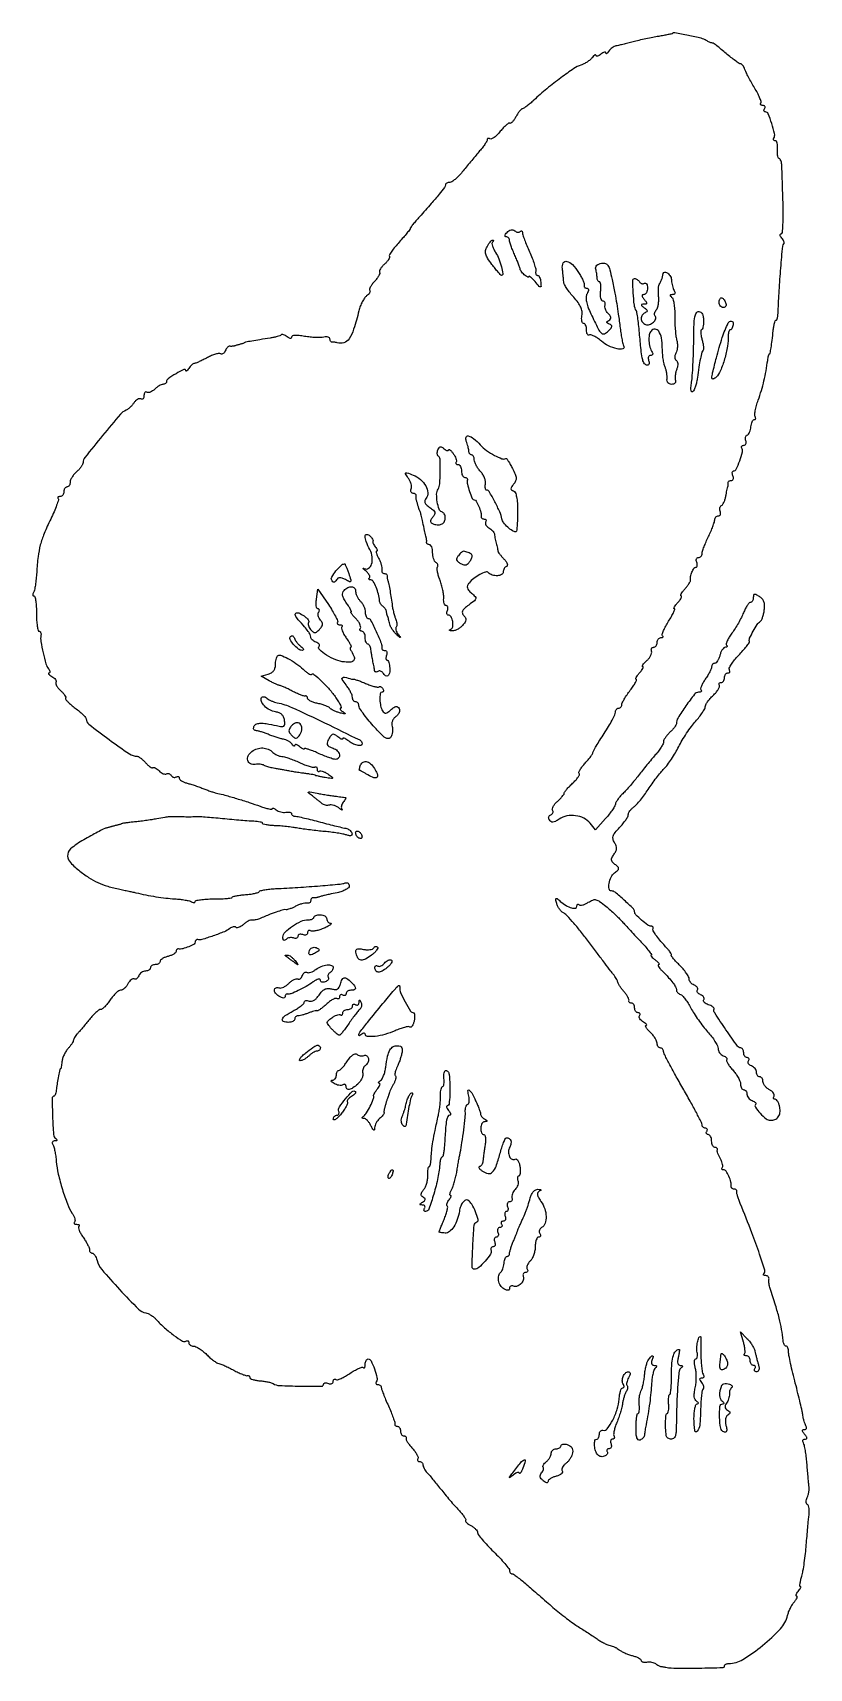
# Model space of a CAD drawing. Extents: x 0 to 242, y 1 to 511.
import ezdxf

# ---------------------------------------------------------------- set-up
doc = ezdxf.new("R2010")
doc.units = 0

msp = doc.modelspace()

# ---------------------------------------------------------------- linework, layer by layer
for points in [[(199.781649, 510.460269, -0.136284), (199.54446, 510.332894, -0.003876), (198.407734, 510.08565, -0.00761), (197.053178, 509.823461, -0.00513), (195.5, 509.563694, 0.008756), (193.679288, 509.245593, 0.005057), (191.5, 508.802488, 0.005052), (189.321244, 508.313423, 0.008442), (187.5, 507.852653, -0.003277), (185.871067, 507.422585, -0.003582), (184.284322, 507.026857, -0.003355), (182.922236, 506.707164, -0.017794), (182.170032, 506.563872, 0.077013), (181.594834, 506.381914, 0.042858), (180.964981, 505.999407, 0.041508), (180.379661, 505.491812, 0.052351), (179.935345, 504.929626, -0.026046), (179.585195, 504.435293, -0.089712), (179.291889, 504.176233, -0.308998), (179.109199, 504.186263, -0.228617), (179.015313, 504.372445, 0.282972), (178.876054, 504.590151, 0.174542), (178.563873, 504.622923, 0.07963), (178.077403, 504.417283, 0.033478), (177.5, 504, -0.034043), (176.921539, 503.582945, -0.079691), (176.431283, 503.377077, -0.170788), (176.11284, 503.408964, -0.281136), (175.968197, 503.627555, 0.314377), (175.838831, 503.799282, 0.214302), (175.586763, 503.772402, 0.072239), (175.187026, 503.453963, 0.025751), (174.714358, 502.895516, -0.053091), (174.084883, 502.22922, -0.029544), (173.193717, 501.553642, -0.029142), (172.200328, 500.969842, -0.041453), (171.253757, 500.580539, 0.071966), (169.019463, 499.498452, 0.011347), (165.028611, 496.665022, 0.012929), (160.635121, 493.213171, 0.013903), (156.533675, 489.61879, -0.011217), (155.401392, 488.615689, -0.015412), (154.336792, 487.769269, -0.012061), (153.424985, 487.122747, -0.149258), (153.022957, 487, 0.197542), (152.680931, 486.859384, 0.027024), (152.151517, 486.275651, 0.027687), (151.573697, 485.478546, 0.020124), (151.018266, 484.534129, -0.025117), (150.466701, 483.617351, -0.040835), (149.900313, 482.907513, -0.050228), (149.396266, 482.469574, -0.300739), (149.065656, 482.459423, 0.29455), (148.691278, 482.452187, 0.028774), (147.936189, 481.878454, 0.029178), (147.04563, 481.022428, 0.018614), (146.109438, 479.932364, -0.026345), (145.154431, 478.854551, -0.039714), (144.206267, 478.033504, -0.046114), (143.387659, 477.540441, -0.256283), (142.893068, 477.566088, 0.067954), (142.551116, 477.717924, 0.141454), (142.26198, 477.718251, 0.190292), (142.071489, 477.571628, 0.135113), (141.998779, 477.309017, -0.135829), (141.868489, 476.841008, -0.013685), (141.238929, 475.856399, -0.016366), (140.403416, 474.708024, -0.012321), (139.413772, 473.5, 0.003046), (138.237144, 472.116878, 0.001721), (136.826744, 470.426563, 0.001718), (135.415962, 468.711951, 0.002821), (134.235161, 467.25, -0.022888), (133.144899, 466.005765, -0.028167), (132.014766, 464.954687, -0.02863), (130.991387, 464.199702, -0.145607), (130.320168, 464, 0.054851), (129.815057, 463.944421, 0.074401), (129.38744, 463.779688, 0.093852), (129.100307, 463.536165, 0.1713), (128.998779, 463.25, -0.162038), (128.724751, 462.431091, -0.009071), (127.051464, 460.285456, -0.010526), (124.596582, 457.379947, -0.003618), (120.925827, 453.27665, 0.006779), (119.804708, 452.007365, 0.010027), (118.859462, 450.861803, 0.005648), (118.0999, 449.880145, 0.163236), (118, 449.582301, -0.167966), (117.895355, 449.279584, -0.004384), (116.990231, 448.147434, -0.008782), (115.879798, 446.831094, -0.005834), (114.562487, 445.359053, 0.013947), (113.275068, 443.87257, 0.021534), (112.256336, 442.512286, 0.017237), (111.533937, 441.373428, 0.277937), (111.538906, 440.937049, -0.236933), (111.571964, 440.563586, -0.046593), (111.257599, 439.944892, -0.040352), (110.717803, 439.225751, -0.027677), (110, 438.5, 0.029561), (109.284351, 437.770957, 0.042577), (108.750599, 437.041844, 0.050027), (108.448236, 436.410831, 0.228994), (108.489001, 436.017797, -0.229426), (108.531682, 435.602971, -0.039338), (108.19417, 434.861484, -0.035985), (107.623959, 433.986832, -0.025094), (106.864868, 433.085328, 0.025763), (106.115695, 432.193182, 0.040237), (105.577623, 431.347331, 0.047845), (105.29145, 430.652158, 0.276838), (105.383905, 430.282761, -0.233343), (105.488878, 429.973182, -0.094616), (105.344862, 429.538939, -0.066496), (104.976473, 429.045908, -0.041255), (104.429491, 428.572101, 0.084014), (103.777081, 427.901688, 0.030095), (103.084617, 426.756849, 0.028847), (102.462055, 425.385415, 0.030281), (102.01294, 423.973224, -0.013978), (100.383124, 418.203878, -0.073206), (98.954012, 415.241051, -0.16469), (97.320225, 414.002205, -0.160394), (95.25, 413.993421, 0.035422), (94.908286, 414.078139, 0.02227), (94.5, 414.130551, 0.022329), (94.091571, 414.14628, 0.037629), (93.75, 414.118421, -0.153843), (93.464479, 414.161191, -0.118665), (93.220313, 414.362797, -0.094847), (93.055959, 414.698537, -0.066625), (93, 415.116631, 0.191541), (92.847109, 415.501098, 0.125874), (92.439375, 415.758645, 0.08861), (91.822092, 415.843233, 0.053853), (91.091488, 415.734176, -0.057107), (90.085989, 415.590747, -0.017275), (88.541727, 415.601474, -0.01706), (86.797937, 415.733572, -0.017787), (85.091488, 415.98327, 0.017782), (83.381422, 416.233512, 0.042108), (82.095832, 416.266401, 0.065168), (81.263201, 416.107356, 0.323612), (81, 415.743281, -0.177656), (80.889875, 415.443124, -0.244936), (80.628706, 415.336655, -0.114423), (80.205057, 415.4776, -0.035939), (79.657991, 415.868879, 0.043322), (79.102853, 416.25369, 0.059706), (78.544609, 416.489891, 0.075216), (78.066765, 416.552779, 0.193903), (77.75228, 416.418947, -0.109184), (77.370457, 416.175344, -0.017212), (76.518656, 415.896875, -0.018411), (75.474603, 415.63614, -0.015157), (74.344289, 415.43326, 0.00283), (71.156895, 414.941915, 0.005678), (68.646645, 414.511106, 0.002905), (66.645742, 414.132244, 0.120609), (66.25, 413.94931, -0.069558), (66.09424, 413.857174, -0.012552), (65.779687, 413.73511, -0.013318), (65.40118, 413.610334, -0.011706), (65, 413.5, 0.004363), (64.562355, 413.386522, 0.003097), (64.073438, 413.251933, 0.003126), (63.608217, 413.117616, 0.006628), (63.25, 413.006579, -0.036965), (62.906338, 412.922501, -0.022615), (62.491826, 412.872174, -0.022615), (62.074491, 412.859492, -0.036985), (61.722174, 412.890854, 0.171365), (61.382181, 412.830139, 0.069351), (61.003353, 412.539377, 0.057609), (60.645612, 412.080897, 0.045306), (60.36739, 411.515019, -0.061385), (60.082469, 410.979591, -0.092266), (59.705569, 410.610342, -0.120922), (59.299704, 410.461979, -0.167377), (58.924583, 410.54661, 0.182087), (58.393415, 410.650609, 0.029504), (57.349764, 410.410787, 0.029273), (56.098475, 409.96338, 0.02201), (54.779368, 409.332782, -0.008252), (53.466049, 408.659963, -0.010511), (52.232287, 408.085273, -0.008652), (51.186472, 407.646072, -0.081944), (50.713525, 407.541916, 0.129141), (50.346465, 407.424293, 0.039938), (49.87954, 407.071688, 0.03695), (49.3997, 406.577132, 0.03319), (48.978838, 406, -0.023098), (48.612201, 405.475317, -0.072845), (48.304665, 405.177545, -0.263091), (48.116037, 405.156843, -0.294769), (48.015313, 405.306536, 0.545296), (47.477554, 405.638732, 0.02116), (45.000291, 404.325655, 0.018828), (42.495492, 402.729462, 0.246249), (42, 401.784392, -0.13551), (41.917416, 401.485272, -0.100358), (41.685268, 401.230415, -0.086785), (41.33802, 401.058886, -0.071541), (40.928571, 401, 0.098769), (40.413322, 400.897216, 0.033858), (39.72855, 400.556675, 0.032099), (39.004511, 400.068362, 0.031977), (38.347952, 399.490809, -0.046485), (37.702537, 398.955412, -0.057548), (37.012017, 398.591854, -0.068447), (36.381589, 398.442265, -0.163911), (35.91938, 398.549826, 0.164385), (35.571045, 398.630549, 0.190611), (35.270068, 398.475825, 0.12325), (35.066508, 398.079017, 0.057244), (35, 397.5, -0.058132), (34.932529, 396.921634, -0.12492), (34.726349, 396.526389, -0.190947), (34.421452, 396.373777, -0.161456), (34.068422, 396.457713, 0.190106), (33.61398, 396.539396, 0.080256), (33.023209, 396.318341, 0.063218), (32.39164, 395.84369, 0.045802), (31.818422, 395.174761, -0.025788), (31.232795, 394.433321, -0.024454), (30.563993, 393.742196, -0.025238), (29.91232, 393.190568, -0.074374), (29.399425, 392.908032, 0.128512), (27.647397, 391.681793, 0.004181), (22.097037, 385.040522, 0.003418), (16.565537, 378.213573, 0.170144), (16, 376.599746, -0.117708), (15.866372, 376.039988, -0.035093), (15.4125, 375.280807, -0.03306), (14.765421, 374.472534, -0.030388), (14, 373.732028, 0.039157), (13.234719, 372.965257, 0.037683), (12.5875, 372.079108, 0.040121), (12.140109, 371.209783, 0.099096), (12, 370.509787, -0.064412), (11.925331, 369.932574, -0.082112), (11.70625, 369.4435, -0.098754), (11.381357, 369.116309, -0.149104), (11, 369, 0.148195), (10.618646, 368.884432, 0.098894), (10.29375, 368.559375, 0.082425), (10.074694, 368.073457, 0.064853), (10, 367.5, -0.076226), (9.912123, 366.926925, -0.089419), (9.657292, 366.440625, -0.100747), (9.278257, 366.115534, -0.127718), (8.833333, 366, 0.04658), (8.422984, 365.961689, 0.138306), (8.172244, 365.837131, 0.260233), (8.110795, 365.655182, 0.151628), (8.221115, 365.445552, -0.278177), (8.331653, 364.999198, -0.010762), (7.772234, 363.318943, -0.016482), (6.970943, 361.28851, -0.010565), (5.914423, 358.98462, 0.014486), (3.870734, 354.434235, 0.034178), (2.684302, 350.911093, 0.034388), (1.992957, 347.272132, 0.01483), (1.552264, 342.352466, -0.010929), (1.384598, 340.30076, -0.013384), (1.134889, 338.39317, -0.011882), (0.846134, 336.81255, -0.087502), (0.563327, 336.102466, 0.052941), (0.360288, 335.679761, 0.114822), (0.319765, 335.323842, 0.187809), (0.442048, 335.092678, 0.180138), (0.690983, 334.999977, -0.351308), (1.009026, 334.745038, -0.01884), (1.25907, 333.384342, -0.022708), (1.434826, 331.608532, -0.01382), (1.48883, 329.499977, 0.013751), (1.542543, 327.391419, 0.022598), (1.717411, 325.615618, 0.018677), (1.96615, 324.254063, 0.3517), (2.282666, 324, -0.165507), (2.572419, 323.901386, -0.118308), (2.789246, 323.632812, -0.091223), (2.897657, 323.228105, -0.061815), (2.876758, 322.75, 0.080884), (2.865263, 320.747937, 0.016719), (3.530011, 317.27481, 0.015857), (4.417006, 313.861726, 0.096519), (5.252835, 312.25, -0.042931), (5.572186, 311.76789, -0.101873), (5.697193, 311.358255, -0.197218), (5.615264, 311.089881, -0.215816), (5.372445, 310.969591, 0.333423), (5.228435, 310.853492, 0.242366), (5.276521, 310.645244, 0.064413), (5.646506, 310.307648, 0.020952), (6.271032, 309.908131, -0.044274), (6.912503, 309.454331, -0.065124), (7.375698, 308.943513, -0.086317), (7.601161, 308.457395, -0.206784), (7.544614, 308.072186, 0.214086), (7.487472, 307.641054, 0.056277), (7.766935, 306.984588, 0.046804), (8.288665, 306.235631, 0.033324), (9, 305.5, -0.02539), (9.720519, 304.778132, -0.037512), (10.26802, 304.070795, -0.042088), (10.59806, 303.466074, -0.246342), (10.574382, 303.116353, 0.315633), (10.596796, 302.748193, 0.023364), (11.29836, 301.946679, 0.025754), (12.304333, 301.002768, 0.016118), (13.570435, 300, -0.014127), (14.865011, 298.983039, -0.019566), (15.961767, 297.995098, -0.016464), (16.793392, 297.129694, -0.176496), (16.972471, 296.68544, 0.222208), (17.839994, 294.982219, 0.007206), (24.125545, 290.223904, 0.008972), (30.454794, 285.747048, 0.150543), (32.879741, 285, -0.139027), (33.302993, 284.879994, -0.024965), (33.985314, 284.410699, -0.02525), (34.751047, 283.761935, -0.020466), (35.505548, 282.993869, 0.0226), (36.234551, 282.258067, 0.036839), (36.92245, 281.711727, 0.042906), (37.489015, 281.393472, 0.312473), (37.779583, 281.44625, -0.264089), (38.056189, 281.522508, -0.058575), (38.532744, 281.340737, -0.046313), (39.106386, 280.96983, -0.029726), (39.699667, 280.44319, 0.044379), (40.321726, 279.922739, 0.055877), (40.981673, 279.565321, 0.06671), (41.579787, 279.411642, 0.16956), (42.011521, 279.507121, -0.120685), (42.384914, 279.628116, -0.100719), (42.799503, 279.574924, -0.091731), (43.191989, 279.354706, -0.080916), (43.5, 279, 0.088941), (43.814355, 278.649431, 0.094986), (44.224179, 278.439712, 0.099917), (44.665018, 278.402413, 0.110145), (45.069098, 278.542705, -0.078831), (45.424966, 278.691588, -0.156793), (45.726548, 278.66979, -0.184939), (45.926562, 278.483848, -0.114522), (46, 278.167425, 0.198632), (46.168773, 277.759348, 0.054691), (46.72142, 277.314993, 0.046307), (47.515672, 276.906143, 0.034247), (48.455897, 276.600425, -0.012886), (49.596456, 276.282707, -0.006593), (51.011142, 275.828558, -0.006546), (52.457196, 275.322058, -0.009781), (53.705897, 274.838361, 0.008928), (54.885657, 274.379052, 0.008099), (56.119857, 273.946332, 0.008137), (57.236816, 273.595001, 0.025634), (58, 273.410487, -0.021982), (60.231219, 272.888259, -0.005213), (63.898768, 271.816551, -0.005623), (67.837218, 270.572435, -0.008385), (71.25, 269.388256, 0.013604), (72.68843, 268.905906, 0.024247), (73.898438, 268.599702, 0.023295), (74.809627, 268.459386, 0.445676), (75, 268.630542, -0.336024), (75.109521, 268.775107, -0.143217), (75.367188, 268.772432, -0.065665), (75.769764, 268.589736, -0.028671), (76.25, 268.25087, 0.068059), (76.856357, 267.890765, 0.041854), (77.646875, 267.632001, 0.041251), (78.488244, 267.504645, 0.057099), (79.25, 267.539941, -0.039866), (79.920364, 267.594149, -0.064836), (80.485938, 267.521075, -0.092717), (80.866131, 267.340744, -0.240218), (81, 267.078183, 0.160646), (81.095265, 266.789331, 0.090689), (81.367188, 266.534597, 0.073988), (81.771925, 266.351818, 0.057251), (82.25, 266.273637, -0.041281), (83.044851, 266.16953, -0.003566), (85.042187, 265.723134, -0.004681), (87.419369, 265.150521, -0.003616), (90, 264.483413, 0.002255), (92.594791, 263.805107, 0.002799), (95.015326, 263.19842, 0.002287), (97.052517, 262.709782, 0.021006), (97.945791, 262.53907, -0.073039), (98.530133, 262.363011, -0.058048), (99.090997, 262.015715, -0.059237), (99.545258, 261.558414, -0.085703), (99.814104, 261.057688, -0.113068), (99.864305, 260.539475, -0.279892), (99.635343, 260.253088, -0.137053), (99.092688, 260.210596, -0.028274), (98.154676, 260.450908, 0.029465), (97.041044, 260.73339, 0.008339), (95.278305, 261.041112, 0.008372), (93.271537, 261.322695, 0.008758), (91.286363, 261.532201, -0.005461), (89.198021, 261.738682, -0.003963), (86.877869, 262.012328, -0.004003), (84.679231, 262.307228, -0.008736), (83, 262.576173, 0.011182), (81.389307, 262.826069, 0.006313), (79.426588, 263.06061, 0.006298), (77.439804, 263.247343, 0.010272), (75.750087, 263.349818, -0.014209), (74.312556, 263.448362, -0.023107), (73.101685, 263.622788, -0.01937), (72.176189, 263.83754, -0.338035), (72.000087, 264.068182, 0.312584), (71.843817, 264.293649, 0.032455), (71.192213, 264.490875, 0.031205), (70.304038, 264.64026, 0.019438), (69.25, 264.709264, -0.011226), (67.749989, 264.782754, -0.002656), (65.251563, 264.974805, -0.002733), (62.381641, 265.226555, -0.002691), (59.5, 265.510864, 0.003772), (56.709761, 265.780067, 0.004713), (54.115625, 265.985988, 0.003835), (51.937831, 266.121443, 0.03599), (51, 266.105028, -0.014801), (50.25253, 266.060237, -0.005598), (49.20625, 266.040298, -0.005539), (48.06708, 266.043965, -0.00673), (47, 266.073592, 0.005664), (44.494002, 266.148513, 0.023098), (42.971156, 266.106429, 0.023147), (41.460208, 265.924084, 0.005706), (39, 265.481993, -0.007758), (37.406511, 265.202394, -0.004609), (35.5, 264.916275, -0.004611), (33.593209, 264.665971, -0.00793), (32, 264.497354, 0.005217), (30.622943, 264.359162, 0.00705), (29.38125, 264.203703, 0.004958), (28.347489, 264.04898, 0.073932), (28, 263.93917, -0.027263), (27.740359, 263.829651, -0.009323), (27.353125, 263.698738, -0.009236), (26.919524, 263.569869, -0.010535), (26.5, 263.463035, 0.005198), (26.062357, 263.356548, 0.003684), (25.573438, 263.228345, 0.003718), (25.108236, 263.098973, 0.007861), (24.75, 262.99035, -0.010531), (24.408489, 262.888786, -0.006361), (24, 262.78218, -0.00637), (23.591367, 262.686577, -0.011105), (23.25, 262.619199, 0.074027), (22.749998, 262.453254, 0.002929), (21.03125, 261.571326, 0.005123), (19.007444, 260.491346, 0.003593), (16.75, 259.235649, 0.029981), (12.584024, 256.537346, 0.183686), (11.22069, 254.423287, 0.231949), (11.767812, 252.247801, 0.048606), (14.665571, 249.429832, 0.02334), (17.746727, 247.194473, 0.03698), (20.596524, 245.611496, 0.036345), (23.684294, 244.447666, 0.02161), (27.5, 243.49536, -0.00095), (29.104799, 243.16459, -0.001129), (30.61875, 242.845977, -0.000978), (31.89494, 242.571781, -0.007262), (32.5, 242.431311, 0.011476), (35.535738, 241.753443, 0.010201), (38.720653, 241.185922, 0.010456), (41.821805, 240.764619, 0.014752), (44.600591, 240.528931, -0.014289), (46.254767, 240.390175, -0.016071), (47.834273, 240.160493, -0.015478), (49.158473, 239.881714, -0.078944), (49.850591, 239.59234, 0.050492), (50.29139, 239.377953, 0.109785), (50.662372, 239.328287, 0.185205), (50.902824, 239.444993, 0.190407), (51.000038, 239.690983, -0.352459), (51.256258, 240.009274, -0.01831), (52.641996, 240.259546, -0.022351), (54.446718, 240.43583, -0.013597), (56.589628, 240.490451, 0.009209), (58.756299, 240.526658, 0.01396), (60.637179, 240.645397, 0.008577), (62.179327, 240.812782, 0.226759), (62.519366, 241.031335, -0.193946), (62.830194, 241.259915, -0.014574), (63.872847, 241.49505, -0.018447), (65.17269, 241.699179, -0.01291), (66.649254, 241.83699, 0.016267), (68.139337, 241.986159, 0.021543), (69.481573, 242.22401, 0.019568), (70.557043, 242.507339, 0.158357), (70.969478, 242.796107, -0.171844), (71.402462, 243.082621, -0.016238), (72.666034, 243.354232, -0.019289), (74.237683, 243.576812, -0.014), (76, 243.707663, 0.004361), (83.019448, 244.092974, 0.004505), (89.955328, 244.597192, 0.002301), (96.163775, 245.133573, 0.064003), (97.75, 245.485975, -0.10376), (98.226521, 245.552964, -0.140947), (98.632813, 245.40596, -0.138444), (98.903787, 245.062835, -0.098645), (99, 244.579906, -0.209139), (98.744968, 243.996855, -0.056896), (97.914945, 243.388541, -0.046608), (96.706963, 242.840894, -0.031625), (95.25, 242.43882, 0.001263), (92.754383, 241.910643, 0.005808), (91.311968, 241.58399, 0.009548), (90.261706, 241.311986, 0.010331), (89.25, 241.006579, -0.035422), (88.908286, 240.921861, -0.02227), (88.5, 240.869449, -0.022329), (88.091571, 240.85372, -0.037629), (87.75, 240.881579, 0.143432), (87.464425, 240.844732, 0.119686), (87.220313, 240.658587, 0.099012), (87.056227, 240.346233, 0.071702), (87, 239.956163, -0.127459), (86.902131, 239.578478, -0.125646), (86.632813, 239.293461, -0.110097), (86.22741, 239.148036, -0.081506), (85.75, 239.165968, 0.088576), (85.118961, 239.180803, 0.030032), (84.21815, 238.985755, 0.028771), (83.228215, 238.645788, 0.029338), (82.29051, 238.196301, -0.019443), (81.386633, 237.740831, -0.022932), (80.497846, 237.383742, -0.022623), (79.730975, 237.154113, -0.116408), (79.29051, 237.147978, 0.124172), (78.514968, 237.125298, 0.013333), (76.785333, 236.584607, 0.01244), (74.385015, 235.696102, 0.004428), (71, 234.311571, -0.028462), (70.361464, 234.085552, -0.026196), (69.683547, 233.926168, -0.027139), (69.064189, 233.848802, -0.073933), (68.624841, 233.882961, 0.140286), (68.174949, 233.858842, 0.036912), (67.505624, 233.571028, 0.034488), (66.761061, 233.115718, 0.029452), (66.043689, 232.539538, -0.037629), (65.343259, 231.995547, -0.054995), (64.649457, 231.638533, -0.070581), (64.063353, 231.504737, -0.220709), (63.693014, 231.640319, 0.163126), (63.35095, 231.810645, 0.082138), (62.863421, 231.798299, 0.067522), (62.309371, 231.612189, 0.053151), (61.774166, 231.272824, -0.07166), (60.067751, 230.277053, -0.012803), (56.60517, 228.975493, -0.009428), (53.041892, 227.814033, -0.141696), (51.75, 227.795015, 0.118119), (51.46432, 227.804059, 0.13374), (51.220312, 227.680296, 0.121662), (51.057069, 227.43825, 0.088033), (51, 227.116631, -0.267859), (50.60317, 226.429033, -0.030787), (48.941474, 225.600813, -0.035503), (47.098731, 224.969934, -0.100863), (45.75, 224.891849, 0.121193), (45.464195, 224.863751, 0.117536), (45.220312, 224.706325, 0.106488), (45.0569, 224.44064, 0.085015), (45, 224.108408, -0.208396), (44.831931, 223.722675, -0.050787), (44.265625, 223.294405, -0.043524), (43.457251, 222.894893, -0.031538), (42.5, 222.589356, 0.034719), (41.542915, 222.277157, 0.046776), (40.734375, 221.858059, 0.05533), (40.172385, 221.401511, 0.196992), (40, 220.980948, -0.150892), (39.884473, 220.606849, -0.098464), (39.559375, 220.288153, -0.081496), (39.073502, 220.073198, -0.063559), (38.5, 220, 0.064853), (37.926543, 219.925306, 0.082425), (37.440625, 219.70625, 0.098894), (37.115568, 219.381354, 0.148195), (37, 219, -0.151099), (36.882059, 218.618634, -0.09843), (36.550156, 218.29375, -0.081424), (36.05412, 218.074614, -0.063461), (35.468615, 218, 0.088171), (34.840332, 217.88834, 0.066495), (34.218638, 217.561062, 0.065707), (33.697518, 217.076963, 0.081323), (33.36383, 216.505744, -0.060188), (33.081868, 215.972812, -0.091042), (32.710636, 215.60384, -0.120288), (32.312315, 215.453304, -0.170495), (31.945388, 215.533752, 0.222372), (31.540899, 215.580864, 0.085397), (31.029754, 215.306874, 0.063031), (30.492421, 214.766379, 0.041316), (30.01499, 214.028008, -0.042812), (29.509863, 213.251898, -0.046272), (28.891604, 212.594883, -0.051307), (28.257999, 212.141803, -0.129691), (27.714816, 211.997125, 0.154647), (27.118215, 211.806523, 0.033581), (26.269352, 211.115533, 0.031997), (25.354827, 210.146479, 0.025905), (24.5, 209, -0.021616), (23.66018, 207.853265, -0.028098), (22.790526, 206.884467, -0.028106), (22.000655, 206.182002, -0.168533), (21.489023, 206.002875, 0.159458), (20.954382, 205.826236, 0.02268), (20.04387, 205.088884, 0.023921), (19.016095, 204.084502, 0.018322), (17.989023, 202.895453, -0.003259), (16.944401, 201.609762, -0.003085), (15.863963, 200.313935, -0.003064), (14.893646, 199.178855, -0.010806), (14.25, 198.466882, 0.025453), (13.771567, 197.905454, 0.027732), (13.367187, 197.313625, 0.028716), (13.081266, 196.773087, 0.107696), (13, 196.400169, -0.122233), (12.901315, 196.002526, -0.021601), (12.509968, 195.334167, -0.022258), (11.970478, 194.57434, -0.018412), (11.331806, 193.814148, 0.044125), (10.674739, 192.945085, 0.02998), (10.080655, 191.855642, 0.030262), (9.630785, 190.725331, 0.051942), (9.415139, 189.735407, -0.00662), (9.308369, 188.878342, -0.010873), (9.192701, 188.156651, -0.004684), (9.077515, 187.557835, -0.356944), (9.006822, 187.5, 0.351495), (8.786112, 187.322971, 0.003711), (8.346194, 185.272576, 0.011252), (7.957265, 183.152379, 0.015966), (7.714465, 181.250706, -0.020723), (7.59606, 180.388669, -0.032385), (7.416124, 179.66186, -0.034113), (7.206967, 179.131493, -0.288918), (7, 179.000452, 0.416856), (6.367497, 178.359765, 0.006436), (6.50336, 172.653586, 0.007755), (6.798341, 167.006163, 0.222639), (7.485637, 165.765313, -0.049591), (7.835533, 165.454734, -0.287582), (7.879093, 165.222873, -0.258715), (7.68653, 165.063905, -0.04305), (7.190983, 165.015313, 0.096892), (6.741338, 164.92188, 0.176244), (6.469436, 164.670115, 0.169824), (6.417104, 164.294662, 0.089142), (6.59221, 163.8508, -0.07383), (6.889594, 163.159371, -0.014385), (7.199819, 161.834568, -0.014995), (7.473016, 160.255043, -0.013379), (7.663299, 158.6008, 0.034692), (8.286067, 154.669941, 0.018219), (9.57284, 149.888977, 0.017853), (11.145629, 145.371769, 0.051292), (12.657008, 142.420174, -0.035235), (13.124693, 141.574761, -0.048164), (13.413587, 140.754434, -0.057749), (13.500675, 140.072293, -0.201932), (13.336841, 139.670174, 0.13764), (13.194238, 139.41633, 0.260251), (13.255197, 139.196864, 0.149038), (13.533897, 139.046499, 0.049757), (14, 139, -0.046876), (14.468704, 138.955961, -0.139327), (14.754512, 138.812846, -0.260333), (14.823861, 138.603809, -0.150206), (14.696212, 138.362878, 0.25393), (14.572064, 137.943871, 0.041021), (14.825066, 137.100032, 0.036784), (15.32101, 136.064973, 0.024609), (16.029545, 134.958508, -0.017072), (16.783881, 133.81871, -0.019703), (17.421179, 132.682297, -0.019164), (17.881599, 131.687242, -0.099084), (18, 131.09563, 0.079924), (18.067327, 130.677128, 0.091268), (18.261905, 130.321841, 0.100755), (18.551545, 130.084306, 0.122114), (18.891592, 130, -0.195291), (19.274189, 129.844639, -0.055479), (19.690185, 129.339063, -0.046931), (20.072611, 128.611358, -0.03498), (20.358183, 127.75, 0.115249), (21.852732, 124.877035, 0.009872), (27.414089, 118.649058, 0.008159), (33.278129, 112.540454, 0.162348), (35.55961, 111.388372, -0.074097), (36.280321, 111.170432, -0.031756), (37.162688, 110.682571, -0.030549), (38.053383, 110.033647, -0.035227), (38.814126, 109.308942, 0.025814), (41.434732, 106.716731, 0.024636), (44.348181, 104.365202, 0.018028), (47.030638, 102.554508, 0.285196), (48.084672, 102.55233, -0.092708), (48.433969, 102.687282, -0.171172), (48.731122, 102.640772, -0.174438), (48.92962, 102.419447, -0.096719), (49, 102.059017, 0.136236), (49.112117, 101.655172, 0.100301), (49.427273, 101.311086, 0.086537), (49.898675, 101.079478, 0.071128), (50.454545, 101, -0.113603), (51.184506, 100.83198, -0.029377), (52.24436, 100.237459, -0.028339), (53.404361, 99.397697, -0.025538), (54.504976, 98.404114, 0.017395), (55.586806, 97.395047, 0.019865), (56.690694, 96.50947, 0.019434), (57.677681, 95.837832, 0.096904), (58.300431, 95.599548, -0.053135), (58.970041, 95.408151, -0.009344), (60.175752, 94.893738, -0.010035), (61.572048, 94.232934, -0.00887), (63, 93.489831, 0.01254), (64.395249, 92.77671, 0.01696), (65.692188, 92.20762, 0.013986), (66.782872, 91.807498, 0.148887), (67.25, 91.794397, -0.103411), (67.535964, 91.811999, -0.129482), (67.779687, 91.708337, -0.128295), (67.942239, 91.49712, -0.100519), (68, 91.212708, 0.27947), (68.193934, 90.89284, 0.041179), (68.921857, 90.586439, 0.036527), (69.935723, 90.335017, 0.023507), (71.138236, 90.18629, -0.015434), (72.412751, 90.049503, -0.016531), (73.647302, 89.836517, -0.016294), (74.691915, 89.584774, -0.071247), (75.272853, 89.331367, 0.128125), (77.290826, 88.709978, 0.007659), (83.70939, 88.526771, 0.004439), (90.377199, 88.497835, 0.412885), (91, 89.12347, -0.222964), (91.122775, 89.385107, -0.134766), (91.440625, 89.529105, -0.084998), (91.925195, 89.523226, -0.046205), (92.5, 89.361626, 0.069008), (93.073683, 89.228143, 0.116977), (93.559375, 89.29762, 0.152575), (93.879387, 89.555236, 0.148627), (94, 89.952028, -0.075529), (94.061933, 90.359682, -0.152593), (94.244679, 90.6243, -0.187031), (94.516112, 90.706414, -0.119958), (94.83295, 90.603243, 0.217134), (95.355735, 90.53705, 0.026683), (96.462961, 90.947552, 0.027649), (97.793142, 91.61269, 0.019474), (99.21225, 92.498259, -0.018879), (100.616184, 93.376681, -0.028956), (101.89919, 94.017855, -0.02833), (102.942356, 94.397342, -0.276127), (103.3793, 94.287367, 0.228461), (103.612499, 94.205875, 0.234724), (103.817669, 94.338581, 0.098638), (103.957345, 94.734789, 0.035587), (104, 95.333333, -0.052163), (104.066708, 95.971015, -0.072044), (104.265014, 96.510417, -0.092007), (104.557858, 96.872818, -0.178784), (104.902175, 97, -0.288125), (105.807634, 96.430992, -0.026865), (106.869125, 93.884701, -0.028853), (107.648241, 91.211147, -0.197366), (107.429007, 89.885131, 0.096935), (107.301817, 89.547536, 0.174603), (107.353746, 89.260007, 0.170996), (107.578632, 89.067616, 0.092504), (107.940983, 89, -0.081), (108.345477, 88.93404, -0.09177), (108.688914, 88.743591, -0.100715), (108.918539, 88.460039, -0.120565), (109, 88.127118, 0.08574), (109.096344, 87.56941, 0.00603), (109.647833, 86.077992, 0.00839), (110.360665, 84.308825, 0.006219), (111.205388, 82.377118, -0.008617), (112.035319, 80.454168, -0.012178), (112.702611, 78.712341, -0.008384), (113.195241, 77.248994, -0.144815), (113.205388, 76.75, 0.136097), (113.206311, 76.464601, 0.135955), (113.354083, 76.220313, 0.113325), (113.633331, 76.056382, 0.076435), (114, 76, -0.148195), (114.381354, 75.884432, -0.098894), (114.70625, 75.559375, -0.082425), (114.925306, 75.073457, -0.064853), (115, 74.5, 0.064853), (115.074694, 73.926543, 0.082425), (115.29375, 73.440625, 0.098894), (115.618646, 73.115568, 0.148195), (116, 73, -0.079293), (116.363205, 72.942036, -0.120985), (116.632812, 72.774014, -0.142963), (116.766047, 72.523433, -0.130453), (116.75, 72.230687, 0.193279), (116.779537, 71.794734, 0.02704), (117.224217, 70.987608, 0.027649), (117.885203, 70.047731, 0.020241), (118.71542, 69.079243, -0.027753), (119.525533, 68.104974, -0.039012), (120.126006, 67.1476, -0.043963), (120.466202, 66.330076, -0.218385), (120.406403, 65.848556, 0.102582), (120.288665, 65.525136, 0.178576), (120.347106, 65.249263, 0.166375), (120.576335, 65.064315, 0.087512), (120.940983, 65, -0.100235), (121.345126, 64.918159, -0.098218), (121.688914, 64.685268, -0.097658), (121.919198, 64.337488, -0.097854), (122, 63.928571, 0.086403), (122.087368, 63.426764, 0.035566), (122.367187, 62.793137, 0.033847), (122.771647, 62.140251, 0.036921), (123.25, 61.567822, -0.015609), (123.918207, 60.834098, -0.003456), (125.014062, 59.53456, -0.003589), (126.259766, 58.014366, -0.003451), (127.5, 56.456614, 0.006041), (128.840341, 54.790902, 0.004213), (130.390785, 52.942987, 0.00425), (131.907845, 51.195799, 0.008793), (133.128205, 49.862236, -0.016137), (134.10221, 48.765984, -0.026179), (134.848119, 47.767907, -0.024153), (135.340184, 46.949167, -0.330906), (135.292559, 46.625892, 0.344845), (135.261277, 46.369163, 0.06397), (135.577622, 45.970412, 0.04508), (136.14782, 45.507176, 0.025197), (136.914354, 45.045837, -0.036671), (137.712486, 44.540199, -0.042412), (138.387341, 43.944966, -0.047156), (138.85631, 43.351797, -0.144685), (139, 42.865628, 0.165682), (139.214954, 42.234741, 0.01032), (140.46875, 40.676013, 0.014364), (142.084509, 38.858739, 0.010107), (144, 36.905754, -0.009551), (145.915576, 34.957023, -0.013693), (147.53125, 33.152843, -0.009484), (148.792511, 31.60579, -0.167802), (149, 31.004942, 0.072653), (149.05635, 30.619183, 0.085238), (149.220313, 30.288386, 0.097111), (149.463912, 30.062834, 0.131349), (149.75, 29.976797, -0.141747), (150.204822, 29.829829, -0.008916), (151.369236, 29.012539, -0.012566), (152.733641, 27.964601, -0.008971), (154.209102, 26.726797, 0.00013), (155.958325, 25.205828, 0.000064), (158.183102, 23.272872, 0.000063), (160.493197, 21.266822, 0.000093), (162.529088, 19.5, 0.008906), (164.534447, 17.821979, 0.007162), (166.748074, 16.0875, 0.007248), (168.840093, 14.543491, 0.01833), (170.416735, 13.5, -0.004423), (171.860926, 12.600894, -0.002976), (173.495017, 11.549695, -0.002997), (175.064395, 10.513413, -0.005934), (176.294579, 9.669173, 0.018496), (177.396922, 8.952717, 0.018057), (178.557909, 8.313582, 0.018287), (179.616445, 7.827403, 0.062144), (180.346948, 7.625342, -0.048779), (181.000639, 7.463149, -0.026066), (181.770385, 7.144212, -0.025694), (182.529256, 6.733273, -0.036277), (183.154713, 6.286563, 0.049238), (183.865671, 5.806068, 0.019839), (184.918893, 5.289149, 0.019402), (186.105402, 4.818284, 0.023275), (187.255594, 4.471986, -0.02585), (188.306754, 4.149594, -0.037179), (189.193831, 3.749607, -0.041265), (189.827166, 3.33429, -0.230955), (190, 2.980076, 0.225936), (190.135364, 2.695804, 0.098601), (190.514062, 2.496039, 0.069301), (191.079774, 2.410272, 0.043142), (191.75, 2.460059, -0.046448), (192.493461, 2.510354, -0.038966), (193.279687, 2.428946, -0.040632), (193.991029, 2.237972, -0.080919), (194.5, 1.956612, 0.027286), (194.937918, 1.649289, 0.023825), (195.426563, 1.37614, 0.024539), (195.892664, 1.171886, 0.062844), (196.25, 1.085037, -0.006814), (196.591401, 1.041608, -0.003962), (197, 0.980657, -0.00396), (197.408542, 0.913082, -0.006672), (197.75, 0.849116, 0.048309), (200.982474, 0.518302, 0.006195), (207.962943, 0.566795, 0.001768), (215.550362, 0.740365, 0.4065), (216, 1.202037, -0.165633), (216.103683, 1.506441, -0.095471), (216.396874, 1.765598, -0.076452), (216.834296, 1.94076, -0.057131), (217.351061, 2, 0.138843), (221.720779, 3.237256, 0.033538), (227.904006, 7.641187, 0.033857), (233.459968, 12.854913, 0.129945), (235.67642, 17, -0.034447), (236.01377, 18.084955, -0.022764), (236.541359, 19.279688, -0.02293), (237.163635, 20.399475, -0.040605), (237.789297, 21.25, 0.023968), (238.319267, 21.922426, 0.054533), (238.634905, 22.485938, 0.119382), (238.694997, 22.84909, 0.392803), (238.532543, 23, -0.326309), (238.350249, 23.133145, -0.154009), (238.349168, 23.440625, -0.068547), (238.575944, 23.923608, -0.029225), (239, 24.5, 0.020622), (239.439351, 25.076157, 0.044498), (239.716865, 25.559375, 0.085961), (239.802351, 25.879592, 0.44064), (239.69225, 26, -0.419796), (239.525578, 26.169873, -0.025606), (239.580779, 26.954687, -0.025935), (239.764359, 28.003506, -0.014757), (240.088821, 29.25, 0.025985), (240.487239, 30.934866, 0.008494), (240.902317, 33.454687, 0.008438), (241.26906, 36.273079, 0.009427), (241.525237, 39, -0.002047), (241.738105, 41.69202, -0.001995), (241.974764, 44.405582, -0.001966), (242.20157, 46.787989, -0.007455), (242.371379, 48.274321, 0.030952), (242.44504, 49.375749, 0.039376), (242.369942, 50.391243, 0.043751), (242.17343, 51.194352, 0.174181), (241.862452, 51.585009, -0.168189), (241.592006, 51.91675, -0.082022), (241.489192, 52.460054, -0.066802), (241.562639, 53.124702, -0.051663), (241.810479, 53.810688, 0.047725), (242.103642, 54.602599, 0.028163), (242.307004, 55.591265, 0.027985), (242.399636, 56.610918, 0.042394), (242.355061, 57.5, -0.008865), (242.226745, 58.590771, -0.002135), (242.053939, 60.40238, -0.002191), (241.873587, 62.483459, -0.002173), (241.710947, 64.571933, 0.011507), (241.514846, 66.600173, 0.01374), (241.233775, 68.500042, 0.012525), (240.914784, 70.078507, 0.082466), (240.610052, 70.821933, -0.076554), (240.418738, 71.273469, -0.155058), (240.441534, 71.654783, -0.186827), (240.670342, 71.907001, -0.116683), (241.063428, 72, 0.088789), (241.547239, 72.086597, 0.325525), (241.709758, 72.330825, 0.142917), (241.564903, 72.759068, 0.020663), (241, 73.5, -0.020663), (240.435097, 74.240932, -0.142917), (240.290242, 74.669175, -0.325525), (240.452761, 74.913403, -0.088789), (240.936572, 75, 0.114179), (241.330004, 75.09103, 0.184791), (241.561394, 75.339117, 0.157061), (241.588953, 75.71313, 0.079051), (241.40455, 76.154441, -0.047031), (241.11306, 76.743395, -0.019514), (240.8279, 77.585335, -0.019102), (240.590534, 78.517491, -0.02338), (240.443399, 79.404441, 0.024602), (240.233326, 80.651899, 0.003402), (239.652236, 83.216316, 0.003893), (238.919245, 86.24536, 0.003289), (238.097866, 89.438337, -0.005174), (237.294539, 92.610667, -0.006433), (236.616248, 95.576964, -0.005322), (236.106396, 98.075565, -0.047698), (236, 99.188337, 0.041448), (235.942403, 99.881961, 0.060955), (235.769196, 100.467824, 0.080123), (235.514807, 100.865476, 0.213605), (235.214286, 101, -0.197196), (234.901646, 101.128291, -0.074141), (234.612021, 101.514062, -0.058769), (234.38685, 102.080149, -0.042355), (234.267365, 102.75, 0.019986), (233.809485, 106.203233, 0.018354), (233.067646, 109.709585, 0.014815), (231.922299, 113.771674, 0.006793), (230.201069, 119, -0.031621), (230.017966, 119.665736, -0.022791), (229.895493, 120.426562, -0.023146), (229.845478, 121.163677, -0.045365), (229.886117, 121.75, 0.096827), (229.870286, 122.226915, 0.1137), (229.672881, 122.632812, 0.116971), (229.323192, 122.903549, 0.106889), (228.87717, 123, -0.047499), (228.452155, 123.040467, -0.141461), (228.194099, 123.171847, -0.260473), (228.132809, 123.363707, -0.147297), (228.251679, 123.585012, 0.275679), (228.543965, 124.742224, 0.008189), (226.970151, 129.707112, 0.011972), (224.569274, 136.34009, 0.00452), (220.907791, 145.5, -0.012327), (220.448321, 146.703643, -0.015561), (220.086006, 147.839063, -0.013672), (219.841014, 148.796827, -0.10922), (219.838518, 149.25, 0.137095), (219.821248, 149.535501, 0.127727), (219.658815, 149.779688, 0.1072), (219.369958, 149.943601, 0.075785), (219, 150, -0.074993), (218.626037, 150.056406, -0.100285), (218.325519, 150.220313, -0.11815), (218.145198, 150.464346, -0.13694), (218.108151, 150.75, 0.101336), (218.024646, 152.169303, 0.041694), (217.37147, 153.992062, 0.038708), (216.493198, 155.581521, 0.252312), (215.716702, 156, -0.062441), (215.35863, 156.044891, -0.186113), (215.160613, 156.185498, -0.24628), (215.139509, 156.390914, -0.101554), (215.29815, 156.631483, 0.19586), (215.461208, 157.018689, 0.051965), (215.398312, 157.699782, 0.044601), (215.15675, 158.524096, 0.033263), (214.752364, 159.381483, -0.020835), (214.317268, 160.24756, -0.024861), (213.983326, 161.097998, -0.024796), (213.77689, 161.829996, -0.125994), (213.787548, 162.25, 0.135841), (213.789263, 162.535385, 0.137301), (213.643842, 162.779688, 0.114349), (213.366141, 162.943621, 0.07654), (213, 163, -0.191087), (212.618118, 163.151477, -0.088204), (212.29375, 163.5875, -0.068025), (212.073693, 164.234582, -0.048028), (212, 165, 0.050979), (211.92177, 165.765275, 0.070927), (211.688914, 166.4125, 0.09101), (211.345219, 166.847664, 0.182172), (210.940983, 167, -0.108972), (210.586039, 167.078288, -0.182303), (210.3746, 167.29375, -0.161196), (210.343488, 167.6179, -0.082592), (210.5, 168, 0.082592), (210.656512, 168.3821, 0.161196), (210.6254, 168.70625, 0.182303), (210.413961, 168.921712, 0.108972), (210.059017, 169, -0.098427), (209.654846, 169.080341, -0.097799), (209.311086, 169.309226, -0.098087), (209.080871, 169.650949, -0.099653), (209, 170.052683, 0.118375), (208.826527, 170.775143, 0.002867), (207.2375, 173.849564, 0.006095), (205.299204, 177.440474, 0.004088), (203, 181.5, -0.004088), (200.700796, 185.559526, -0.006095), (198.7625, 189.150436, -0.002867), (197.173473, 192.224857, -0.118375), (197, 192.947317, 0.093915), (196.923853, 193.349144, 0.096593), (196.70625, 193.690774, 0.099054), (196.381565, 193.919444, 0.104409), (196, 194, -0.144556), (195.618656, 194.112604, -0.099412), (195.29375, 194.429182, -0.083679), (195.074799, 194.902543, -0.066666), (195, 195.461045, 0.104937), (194.85121, 196.16219, 0.035165), (194.35711, 197.091851, 0.033186), (193.648972, 198.073013, 0.032327), (192.811439, 198.961045, -0.02087), (192.035553, 199.746864, -0.048515), (191.541469, 200.409989, -0.110769), (191.396936, 200.842146, -0.434787), (191.561439, 201.030409, 0.290566), (191.731116, 201.145981, 0.274704), (191.704057, 201.354756, 0.072388), (191.349917, 201.692157, 0.02237), (190.728968, 202.091869, -0.051962), (190.094167, 202.555724, -0.073147), (189.648566, 203.095745, -0.094539), (189.452394, 203.624379, -0.182072), (189.537985, 204.06146, 0.089697), (189.678876, 204.419752, 0.168473), (189.636558, 204.724304, 0.176854), (189.417956, 204.927475, 0.100016), (189.059017, 205, -0.140337), (188.655173, 205.115626, -0.099915), (188.311086, 205.440625, -0.085131), (188.079345, 205.926682, -0.06887), (188, 206.5, 0.064853), (187.925306, 207.073457, 0.082425), (187.70625, 207.559375, 0.098894), (187.381354, 207.884432, 0.148195), (187, 208, -0.076831), (186.63533, 208.056369, -0.11726), (186.36194, 208.220313, -0.141077), (186.223057, 208.46465, -0.134991), (186.232135, 208.75, 0.17107), (186.216154, 209.162744, 0.03103), (185.884862, 209.867188, 0.030256), (185.373303, 210.679285, 0.023368), (184.723951, 211.5, -0.016787), (184.04193, 212.339075, -0.017794), (183.4315, 213.20625, -0.017691), (182.960813, 213.987225, -0.073786), (182.767972, 214.5, 0.057462), (182.602954, 214.986198, 0.019673), (182.257869, 215.646875, 0.019257), (181.816385, 216.352316, 0.021083), (181.334294, 217, -0.00774), (180.566263, 217.976341, -0.000671), (178.652862, 220.494757, -0.000884), (176.379754, 223.506014, -0.000686), (173.916421, 226.790661, 0.007423), (171.415422, 230.033566, 0.009705), (169.028595, 232.918444, 0.007581), (166.959387, 235.250382, 0.084819), (165.983195, 236.008994, -0.067746), (165.278768, 236.51903, -0.041346), (164.595864, 237.288003, -0.040728), (164.034439, 238.179265, -0.056295), (163.694461, 239.060379, -0.00957), (163.388177, 240.330444, -0.320952), (163.504209, 240.602127, -0.314055), (163.802162, 240.58346, -0.009335), (164.819549, 239.744046, 0.040616), (166.595088, 238.456741, 0.064118), (168.312016, 237.693969, 0.11615), (169.516584, 237.623119, 0.364542), (170, 238.198051, -0.06091), (170.04748, 238.586361, -0.182167), (170.196864, 238.802981, -0.24862), (170.41501, 238.829138, -0.104724), (170.670174, 238.663159, 0.210356), (171.079101, 238.504207, 0.054913), (171.791687, 238.614567, 0.046078), (172.653002, 238.934309, 0.033135), (173.546994, 239.438835, -0.049162), (174.907149, 240.150053, -0.152643), (175.927048, 240.23244, -0.100553), (177.062322, 239.721674, -0.01503), (179.060484, 238.192342, -0.008841), (180.441383, 237.026856, -0.007548), (181.856054, 235.75118, -0.007623), (183.107445, 234.551943, -0.021369), (183.933665, 233.66274, 0.007576), (184.801001, 232.676063, 0.001826), (186.268227, 231.068933, 0.001874), (187.965788, 229.236916, 0.001859), (189.681575, 227.41274, -0.007987), (191.237686, 225.71716, -0.014876), (192.4346, 224.2869, -0.011582), (193.276927, 223.164728, -0.594312), (193.181575, 222.968197, 0.50316), (193.08937, 222.831027, 0.089731), (193.270419, 222.514453, 0.039363), (193.742216, 222.034828, 0.016847), (194.44113, 221.468197, -0.020389), (195.128124, 220.903119, -0.053984), (195.553643, 220.431283, -0.16153), (195.64534, 220.140699, -0.409937), (195.502568, 220, 0.426342), (195.339464, 219.830028, 0.114446), (195.450739, 219.426602, 0.049868), (195.877544, 218.798286, 0.021404), (196.561439, 218.048007, -0.009402), (198.59708, 215.919674, -0.024823), (199.946603, 214.300127, -0.03347), (200.76608, 213.044285, -0.12851), (201, 212.149195, 0.1182), (201.094493, 211.755063, 0.065291), (201.376061, 211.34439, 0.059399), (201.790663, 210.980221, 0.058984), (202.280206, 210.722716, -0.11616), (202.896311, 210.303302, -0.022712), (203.762979, 209.266824, -0.022997), (204.682144, 207.937612, -0.019527), (205.530206, 206.456343, 0.021994), (206.517105, 204.75212, 0.0118), (207.874657, 202.735427, 0.011729), (209.358939, 200.739963, 0.017981), (210.745222, 199.090616, -0.020753), (211.987867, 197.595422, -0.024057), (213.038564, 196.072109, -0.024076), (213.793218, 194.715221, -0.114627), (213.995222, 193.856989, 0.089992), (214.119774, 193.181761, 0.066418), (214.481265, 192.511395, 0.065204), (215.014633, 191.947306, 0.079354), (215.643128, 191.58345, -0.041634), (216.231123, 191.299686, -0.080357), (216.632055, 190.966608, -0.135374), (216.787876, 190.642462, -0.245878), (216.702318, 190.368984, 0.297835), (216.621803, 189.984561, 0.037796), (217.006899, 189.183338, 0.034375), (217.666035, 188.203812, 0.021662), (218.559189, 187.152741, -0.029998), (219.4933, 186.015611, -0.03014), (220.283012, 184.776612, -0.031604), (220.83503, 183.616127, -0.095492), (221, 182.760218, 0.05486), (221.074103, 182.086859, 0.074493), (221.29375, 181.517064, 0.094025), (221.618455, 181.134785, 0.171439), (222, 181, -0.138107), (222.381338, 180.892621, -0.100138), (222.70625, 180.590803, -0.085896), (222.925009, 180.139376, -0.070083), (223, 179.606989, 0.104296), (223.122236, 179.027358, 0.066683), (223.482669, 178.437957, 0.062725), (224.014932, 177.928518, 0.068054), (224.643128, 177.58345, -0.041556), (225.231203, 177.299761, -0.080209), (225.632357, 176.96691, -0.135178), (225.788531, 176.643097, -0.246321), (225.703345, 176.370012, 0.366599), (225.630786, 175.493863, 0.032743), (227.140077, 173.648709, 0.035222), (228.963523, 171.952334, 0.158176), (230.307239, 171.438648, 0.108167), (231.742728, 171.676354, 0.14244), (232.783866, 172.488691, 0.127054), (233.302042, 173.814863, 0.077308), (233.243537, 175.50635, 0.03439), (232.991965, 176.461114, 0.047786), (232.630032, 177.26749, 0.057559), (232.219789, 177.827348, 0.208815), (231.824406, 178, -0.119128), (231.512481, 178.075388, -0.186741), (231.331246, 178.279012, -0.153226), (231.314629, 178.586595, -0.076011), (231.468991, 178.949827, 0.202545), (231.538079, 179.395213, 0.092842), (231.28785, 179.939465, 0.0693), (230.761187, 180.499748, 0.046669), (230.028008, 180.98501, -0.051327), (229.25229, 181.508858, -0.050653), (228.595727, 182.181834, -0.055189), (228.146911, 182.895219, -0.113307), (228, 183.535184, 0.066486), (227.925212, 184.095134, 0.083557), (227.70625, 184.56971, 0.099365), (227.381345, 184.887108, 0.14491), (227, 185, -0.138107), (226.618662, 185.107379, -0.100138), (226.29375, 185.409197, -0.085896), (226.074991, 185.860624, -0.070083), (226, 186.393011, 0.099885), (225.883498, 186.97037, 0.066843), (225.540757, 187.553054, 0.06366), (225.034297, 188.052528, 0.071345), (224.436618, 188.385948, -0.069381), (223.885502, 188.690575, -0.099723), (223.515309, 189.105471, -0.123594), (223.382065, 189.562314, -0.148943), (223.495635, 189.992937, 0.081847), (223.653933, 190.377772, 0.160356), (223.624118, 190.704175, 0.182842), (223.413498, 190.921043, 0.110022), (223.059017, 191, -0.140337), (222.655173, 191.115626, -0.099915), (222.311086, 191.440625, -0.085131), (222.079345, 191.926682, -0.06887), (222, 192.5, 0.05528), (221.936366, 193.0738, 0.074863), (221.747839, 193.559375, 0.09431), (221.469094, 193.885088, 0.17034), (221.14158, 194, -0.242087), (220.092871, 194.539366, -0.004613), (216.467232, 199.710305, -0.004887), (212.95465, 204.928157, -0.218884), (212.761816, 206.18906, 0.245965), (212.698161, 206.498097, 0.062818), (212.315542, 206.861633, 0.049326), (211.714634, 207.218403, 0.032482), (210.965166, 207.511056, -0.049785), (210.243836, 207.821844, -0.082658), (209.726516, 208.232743, -0.119873), (209.488284, 208.672998, -0.205567), (209.548861, 209.079059, 0.160369), (209.645602, 209.482148, 0.122164), (209.499449, 209.915031, 0.095059), (209.121827, 210.313707, 0.064228), (208.569126, 210.611848, -0.061778), (208.014705, 210.907431, -0.092661), (207.63285, 211.299033, -0.121115), (207.480197, 211.721222, -0.166377), (207.569126, 212.111848, 0.167004), (207.657592, 212.502648, 0.120994), (207.503714, 212.92531, 0.092413), (207.120021, 213.317637, 0.061531), (206.563382, 213.614052, -0.067598), (205.96567, 213.941669, -0.062585), (205.459243, 214.42435, -0.066648), (205.116271, 214.98213, -0.104931), (205, 215.530066, 0.12997), (204.81628, 216.224904, 0.02351), (204.096154, 217.363399, 0.023935), (203.10108, 218.648549, 0.019671), (201.923077, 219.923077, -0.008814), (200.782987, 221.104085, -0.016958), (199.919471, 222.096154, -0.016122), (199.345918, 222.850509, -0.609201), (199.423077, 223, 0.5174), (199.52008, 223.137075, 0.051907), (199.316466, 223.566445, 0.03216), (198.881438, 224.18778, 0.015459), (198.25, 224.928324, -0.005935), (195.897619, 227.583062, -0.023273), (194.544393, 229.302835, -0.035265), (193.810365, 230.501031, -0.200886), (193.75, 231.229763, 0.107123), (193.779578, 231.52333, 0.13744), (193.677759, 231.773743, 0.132561), (193.456922, 231.940878, 0.096365), (193.15301, 232, -0.159334), (192.070259, 232.354026, -0.021064), (190.160074, 233.880308, -0.019629), (188.379234, 235.557782, -0.196478), (188, 236.485608, 0.204258), (187.586474, 237.455637, 0.008516), (184.767729, 240.070105, 0.009425), (181.87923, 242.562598, 0.169546), (180.75, 242.984027, -0.362652), (180.038387, 243.604514, -0.083418), (180.053088, 245.323312, -0.066409), (180.68362, 247.307916, -0.117996), (181.75, 248.639757, 0.021327), (182.74806, 249.486199, 0.198822), (182.979663, 249.988226, 0.214995), (182.779404, 250.484093, 0.02522), (181.855053, 251.283426, -0.040927), (181.028713, 252.044603, -0.16274), (180.75013, 252.665156, -0.150405), (180.890136, 253.358455, -0.033397), (181.545245, 254.392763, 0.044674), (182.14165, 255.383035, 0.101642), (182.356867, 256.225174, 0.103867), (182.220707, 257.072263, 0.048007), (181.72074, 258.075559, -0.077164), (181.254757, 259.16486, -0.14371), (181.28833, 260.116472, -0.091388), (181.875753, 261.184117, -0.019681), (183.280548, 262.770941, 0.018438), (184.321733, 263.941169, 0.022624), (185.201161, 265.110086, 0.021868), (185.84045, 266.138822, 0.12878), (186, 266.748015, -0.113848), (186.121914, 267.276499, -0.042248), (186.515333, 267.935979, -0.03915), (187.083054, 268.609195, -0.037956), (187.754325, 269.193296, 0.048368), (188.606233, 269.966267, 0.013375), (189.786058, 271.337439, 0.013377), (191.045381, 272.970052, 0.013633), (192.20734, 274.65756, -0.011158), (193.408707, 276.420924, -0.008726), (194.788029, 278.281929, -0.008838), (196.133387, 279.969803, -0.021246), (197.203015, 281.15756, 0.03367), (198.240828, 282.369176, 0.013961), (199.482172, 284.133783, 0.013739), (200.711869, 286.105449, 0.017244), (201.736295, 288, -0.019219), (202.811333, 289.969525, -0.012329), (204.200955, 292.172618, -0.012391), (205.670501, 294.265537, -0.022607), (206.986295, 295.885509, 0.016086), (208.140239, 297.268966, 0.020153), (209.114724, 298.626139, 0.018756), (209.830296, 299.806699, 0.127536), (210, 300.461195, -0.125896), (210.155167, 301.06768, -0.028038), (210.725322, 301.983162, -0.027418), (211.52399, 302.995631, -0.023477), (212.46918, 303.971046, 0.027338), (213.376401, 304.921851, 0.03964), (214.05788, 305.860366, 0.045342), (214.454928, 306.665427, 0.234443), (214.410163, 307.14536, -0.101599), (214.290849, 307.471138, -0.177933), (214.34821, 307.748949, -0.167178), (214.576715, 307.93514, -0.088334), (214.940983, 308, 0.140337), (215.344827, 308.115626, 0.099915), (215.688914, 308.440625, 0.085131), (215.920655, 308.926682, 0.06887), (216, 309.5, -0.06887), (216.079345, 310.073318, -0.085131), (216.311086, 310.559375, -0.099915), (216.655173, 310.884374, -0.140337), (217.059017, 311, 0.101914), (217.417103, 311.073754, 0.178141), (217.634161, 311.279575, 0.166921), (217.674084, 311.588338, 0.088069), (217.529823, 311.951746, -0.255759), (217.499415, 312.527207, -0.030292), (218.144841, 313.68499, -0.030207), (219.148244, 315.062579, -0.020213), (220.449502, 316.515658, 0.011407), (221.779778, 317.949522, 0.01698), (222.8708, 319.268288, 0.012112), (223.694215, 320.390558, 0.223746), (223.766244, 320.813912, -0.177813), (223.845099, 321.794638, -0.016603), (224.951262, 323.997403, -0.020033), (226.21578, 326.113424, -0.103188), (227.175022, 327.074665, 0.134168), (227.537787, 327.485564, 0.029635), (227.904751, 328.360172, 0.028786), (228.220217, 329.455346, 0.024258), (228.429619, 330.643883, 0.039767), (228.496967, 332.094408, 0.079292), (228.27898, 333.219686, 0.092873), (227.754527, 334.104982, 0.07326), (226.904301, 334.827692, 0.019083), (225.882013, 335.413131, 0.163435), (225.368505, 335.494905, 0.300578), (225.086019, 335.231711, 0.059259), (225, 334.508474, -0.056311), (224.93481, 333.93147, -0.075755), (224.741888, 333.443114, -0.094975), (224.456536, 333.115679, -0.167692), (224.12132, 333, 0.216727), (223.702967, 332.809726, 0.031114), (223.115943, 332.045313, 0.030652), (222.498478, 330.994819, 0.021741), (221.932649, 329.75, -0.021819), (221.265417, 328.282706, -0.012027), (220.32992, 326.547553, -0.011971), (219.294853, 324.830406, -0.018781), (218.316114, 323.411882, 0.022609), (217.48041, 322.180613, 0.03446), (216.881544, 321.036471, 0.037347), (216.553334, 320.104648, 0.268538), (216.671451, 319.661882, -0.095258), (216.842477, 319.409441, -0.240771), (216.828042, 319.194428, -0.194426), (216.633525, 319.047427, -0.065869), (216.275075, 319, 0.187803), (215.824534, 318.824588, 0.058811), (215.343363, 318.265625, 0.049424), (214.907343, 317.456942, 0.037473), (214.589356, 316.5, -0.034719), (214.277157, 315.542915, -0.046776), (213.858059, 314.734375, -0.05533), (213.401511, 314.172385, -0.196992), (212.980948, 314, 0.110916), (212.606727, 313.915952, 0.100009), (212.288153, 313.678159, 0.09476), (212.074463, 313.322696, 0.088308), (212, 312.90437, -0.099084), (211.881599, 312.312758, -0.019164), (211.421179, 311.317703, -0.019703), (210.783881, 310.18129, -0.017072), (210.029545, 309.041492, 0.024609), (209.32101, 307.935027, 0.036784), (208.825066, 306.899968, 0.041021), (208.572064, 306.056129, 0.25393), (208.696212, 305.637122, -0.168384), (208.814255, 305.393847, -0.249993), (208.730033, 305.177869, -0.12752), (208.417218, 305.024689, -0.044876), (207.916667, 304.968392, 0.225446), (206.653192, 304.333272, 0.012634), (203.971823, 300.70369, 0.015645), (201.528536, 296.9721, 0.137972), (201, 295.093187, -0.140944), (200.881673, 294.68176, -0.024224), (200.4125, 294.008363, -0.024718), (199.765744, 293.250391, -0.019857), (199, 292.5, 0.029752), (198.234575, 291.719654, 0.032054), (197.5875, 290.872297, 0.033874), (197.133395, 290.079859, 0.113646), (197, 289.500552, -0.118985), (196.846662, 288.865316, -0.021761), (196.244593, 287.806984, -0.022306), (195.412918, 286.605167, -0.01864), (194.4284, 285.405539, 0.006477), (193.252504, 284.041748, 0.003448), (191.831014, 282.325377, 0.003431), (190.402564, 280.551478, 0.00533), (189.197414, 279, -0.009044), (188.01337, 277.498846, -0.006699), (186.6527, 275.881214, -0.006775), (185.326343, 274.387978, -0.015126), (184.269014, 273.297749, 0.021122), (183.400367, 272.380316, 0.025331), (182.666523, 271.444854, 0.025319), (182.138343, 270.609693, 0.129033), (182, 270.082545, -0.135598), (181.840083, 269.503716, -0.014876), (181.090442, 268.331218, -0.017312), (180.089444, 266.967586, -0.013172), (178.903631, 265.543023), (175.807262, 262.016453), (174.100576, 264.124121, 0.106526), (172.168658, 265.679648, 0.08443), (169.599423, 266.466462, 0.082615), (166.861793, 266.367479, 0.095045), (164.447358, 265.373551, -0.023655), (163.269541, 264.679109, -0.102218), (162.493353, 264.454475, -0.172916), (161.913367, 264.61154, -0.102939), (161.415548, 265.136646, -0.082006), (161.204953, 265.649078, -0.118901), (161.210023, 266.136176, -0.133585), (161.430656, 266.528131, -0.118235), (161.82918, 266.776393, 0.091917), (162.23508, 267.000817, 0.119717), (162.489196, 267.339208, 0.127742), (162.550325, 267.739069, 0.113273), (162.414413, 268.138482, -0.199698), (162.333963, 268.63902, -0.064573), (162.606513, 269.354821, -0.052603), (163.15133, 270.154797, -0.038356), (163.908183, 270.920367, 0.01719), (164.709227, 271.664862, 0.022456), (165.385529, 272.401546, 0.020871), (165.883862, 273.048903, 0.154797), (166, 273.415044, -0.162499), (166.129202, 273.802094, -0.014363), (166.780416, 274.61888, -0.017601), (167.639113, 275.564981, -0.012796), (168.656737, 276.557679, 0.022), (169.631865, 277.544585, 0.035773), (170.357528, 278.472123, 0.040878), (170.784836, 279.234861, 0.313272), (170.715926, 279.617407, -0.295098), (170.631914, 280.008706, -0.039065), (171.010897, 280.812664, -0.035115), (171.667053, 281.795213, -0.022172), (172.559189, 282.847259, 0.011822), (173.494074, 283.904559, 0.016078), (174.283012, 284.903998, 0.012947), (174.882278, 285.761075, 0.147122), (175, 286.152498, -0.12862), (175.116515, 286.597946, -0.004329), (176.028125, 288.188886, -0.007931), (177.158926, 290.054762, -0.005417), (178.5, 292.139912, 0.010164), (179.840422, 294.268191, 0.013334), (180.971875, 296.26715, 0.010848), (181.827775, 297.965974, 0.111712), (182, 298.727196, -0.077036), (182.075365, 299.213449, -0.089841), (182.29375, 299.626114, -0.10077), (182.618631, 299.901984, -0.126451), (183, 300, 0.105836), (183.381547, 300.081677, 0.099299), (183.70625, 300.31335, 0.096207), (183.923905, 300.659513, 0.092633), (184, 301.066722, -0.116674), (184.142832, 301.670487, -0.015609), (184.76924, 302.82862, -0.017349), (185.615958, 304.174003, -0.013797), (186.618689, 305.566722, 0.01342), (187.569032, 306.884579, 0.02621), (188.24087, 307.991475, 0.03272), (188.606385, 308.793335, 0.524772), (188.463701, 309, -0.449734), (188.31842, 309.163808, -0.089822), (188.448973, 309.5875, -0.044329), (188.858805, 310.231619, -0.020079), (189.5, 311, 0.020979), (190.138899, 311.768437, 0.04684), (190.540946, 312.4125, 0.097943), (190.656977, 312.8331, 0.436031), (190.501978, 313, -0.464815), (190.372501, 313.153538, -0.107148), (190.517799, 313.514063, -0.044799), (190.9789, 314.077175, -0.018861), (191.690472, 314.75, 0.0428), (192.422795, 315.511989, 0.049527), (192.975117, 316.353125, 0.056407), (193.282019, 317.145894, 0.147481), (193.260148, 317.75, -0.080319), (193.178795, 318.227518, -0.123641), (193.276939, 318.632813, -0.145129), (193.538149, 318.901191, -0.12837), (193.916667, 319, 0.137303), (194.329784, 319.115625, 0.100211), (194.681771, 319.440625, 0.086171), (194.918733, 319.926738, 0.070529), (195, 320.5, -0.076226), (195.087877, 321.073075, -0.089419), (195.342708, 321.559375, -0.100747), (195.721743, 321.884466, -0.127718), (196.166667, 322, 0.052175), (196.572596, 322.042474, 0.15685), (196.811479, 322.179146, 0.258957), (196.858839, 322.378564, 0.12865), (196.723474, 322.60986, -0.276182), (196.612493, 323.050986, -0.024206), (197.014133, 324.183302, -0.026315), (197.672493, 325.574943, -0.017151), (198.569351, 327.10986, 0.011548), (199.464134, 328.602575, 0.021512), (200.107629, 329.857271, 0.021023), (200.49536, 330.803673, 0.519844), (200.357557, 331, -0.491136), (200.240194, 331.15193, -0.066011), (200.417793, 331.5875, -0.03686), (200.851692, 332.231804, -0.017302), (201.5, 333, 0.021031), (202.138767, 333.76844, 0.046986), (202.540365, 334.4125, 0.098415), (202.655569, 334.832933, 0.435239), (202.5, 335, -0.451365), (202.348291, 335.171993, -0.088862), (202.487545, 335.61834, -0.044032), (202.91987, 336.296279, -0.019971), (203.595012, 337.104988, 0.016342), (204.317923, 337.958253, 0.021775), (204.913678, 338.781107, 0.019753), (205.341718, 339.489368, 0.162477), (205.408996, 339.854988, -0.085359), (205.445142, 341.053833, -0.045995), (205.872392, 342.473286, -0.044637), (206.485036, 343.668951, -0.257493), (207.085247, 344, 0.21248), (207.361327, 344.122871, 0.138659), (207.517876, 344.440625, 0.088859), (207.520279, 344.925294, 0.048567), (207.361626, 345.5, -0.06502), (207.22328, 346.073899, -0.112257), (207.280284, 346.559375, -0.151946), (207.519085, 346.878743, -0.158089), (207.893011, 347, 0.111247), (208.317969, 347.095736, 0.09726), (208.684789, 347.367188, 0.091886), (208.937066, 347.772677, 0.086755), (209.033931, 348.25, -0.071581), (209.156404, 348.96323, -0.011337), (209.625461, 350.307813, -0.012375), (210.257773, 351.87691, -0.010541), (211, 353.5, 0.010541), (211.742227, 355.12309, 0.012375), (212.374539, 356.692187, 0.011337), (212.843596, 358.03677, 0.071581), (212.966069, 358.75, -0.086755), (213.062934, 359.227323, -0.091886), (213.315211, 359.632812, -0.09726), (213.682031, 359.904264, -0.111247), (214.106989, 360, 0.150038), (214.48328, 360.115516, 0.152523), (214.726999, 360.421647, 0.116261), (214.791628, 360.886387, 0.068382), (214.663166, 361.435392, -0.061245), (214.520637, 362.007716, -0.081898), (214.542908, 362.541554, -0.101456), (214.721062, 362.954444, -0.158822), (215.027258, 363.185392, 0.157028), (215.410264, 363.472176, 0.040953), (215.80695, 364.141959, 0.037498), (216.155477, 365.019937, 0.030772), (216.396771, 366, -0.003621), (216.584952, 366.993907, -0.00454), (216.774453, 367.9125, -0.00367), (216.945942, 368.679877, -0.035192), (217.044111, 369, 0.052881), (217.109812, 369.244761, 0.024306), (217.145441, 369.573437, 0.02375), (217.149635, 369.9262, 0.030259), (217.118421, 370.25, -0.152475), (217.160411, 370.535527, -0.118838), (217.359964, 370.779688, -0.09539), (217.692606, 370.944008, -0.067256), (218.106989, 371, 0.158089), (218.480915, 371.121257, 0.151946), (218.719716, 371.440625, 0.112257), (218.77672, 371.926101, 0.06502), (218.638374, 372.5, -0.042283), (218.471865, 373.074955, -0.078337), (218.451983, 373.559375, -0.126864), (218.574632, 373.877747, -0.242254), (218.812147, 374, 0.291978), (219.651176, 374.535619, 0.021473), (220.742268, 377.178474, 0.023426), (221.594494, 379.916531, 0.204918), (221.409432, 381.146542, -0.116019), (221.300877, 381.471321, -0.185561), (221.379423, 381.749297, -0.155624), (221.641542, 381.936303, -0.077887), (222.047972, 382, 0.140985), (222.447166, 382.114844, 0.152578), (222.709662, 382.421647, 0.120928), (222.786713, 382.886609, 0.072613), (222.663166, 383.435392, -0.066266), (222.526457, 384.008744, -0.086389), (222.564455, 384.545905, -0.104375), (222.766617, 384.963378, -0.148599), (223.10061, 385.200203, 0.153721), (223.492035, 385.483686, 0.053866), (223.848024, 386.089442, 0.047287), (224.119855, 386.885181, 0.039893), (224.257237, 387.764811, -0.035711), (224.383603, 388.620739, -0.052081), (224.624724, 389.343413, -0.065842), (224.935106, 389.84113, -0.224067), (225.271821, 390, 0.127021), (225.549199, 390.071621, 0.189095), (225.707243, 390.262472, 0.147326), (225.714565, 390.551638, 0.071708), (225.565808, 390.893521, -0.165216), (225.432099, 391.474777, -0.020402), (225.619056, 392.780896, -0.022326), (225.98499, 394.360716, -0.016733), (226.522545, 396.063898, 0.012851), (227.504169, 399.091972, 0.013646), (228.307772, 402.106797, 0.013411), (228.957279, 405.20908, 0.01155), (229.476431, 408.5, -0.011758), (229.597703, 409.266674, -0.018914), (229.740913, 409.9125, -0.013461), (229.887959, 410.418231, -0.326103), (230, 410.5, 0.360257), (230.235307, 410.694827, 0.006371), (230.542574, 412.433477, 0.011471), (230.86143, 414.708668, 0.004972), (231.185895, 417.748013, -0.016274), (231.347345, 418.993081, -0.025902), (231.574635, 420.042505, -0.023581), (231.829515, 420.832108, -0.311504), (232.068182, 420.998013, 0.309342), (232.295319, 421.154578, 0.032118), (232.499402, 421.807229, 0.031045), (232.65815, 422.695849, 0.019418), (232.738292, 423.75, -0.006335), (233.063758, 430.290768, -0.005159), (233.57327, 437.286235, -0.001223), (234.15786, 444.109291, -0.176159), (234.492073, 444.825406, 0.213896), (234.600386, 445.109747, 0.06768), (234.511372, 445.56609, 0.053717), (234.25937, 446.108218, 0.037585), (233.868879, 446.657991, -0.03955), (233.505648, 447.173659, -0.099294), (233.354408, 447.605785, -0.208459), (233.431274, 447.881055, -0.225579), (233.681502, 448, 0.385399), (234.050399, 448.333948, 0.009583), (234.247968, 450.791983, 0.015338), (234.342906, 453.917478, 0.008395), (234.277376, 457.75, -0.000204), (234.148087, 461.610436, -0.000266), (234.033061, 465.144216, -0.000197), (233.939379, 468.106578, -0.002451), (233.909797, 469.23031, 0.041697), (233.836336, 469.928966, 0.043082), (233.648175, 470.597856, 0.046953), (233.381622, 471.143844, 0.117846), (233.071211, 471.455989, -0.169535), (232.780469, 471.814537, -0.043406), (232.586533, 472.547363, -0.039181), (232.499613, 473.472982, -0.031171), (232.546787, 474.475679, 0.03633), (232.5823, 475.442718, 0.058146), (232.45727, 476.258481, 0.080573), (232.203753, 476.812659, 0.250276), (231.852927, 477, -0.096071), (231.522196, 477.064139, -0.173935), (231.318778, 477.245281, -0.171702), (231.275375, 477.51638, -0.093329), (231.398023, 477.834998, 0.196973), (231.626308, 479.209293, 0.021673), (230.764027, 482.353067, 0.019293), (229.648692, 485.412163, 0.304575), (228.773202, 486, -0.138134), (228.484982, 486.081175, -0.191034), (228.325314, 486.29375, -0.139506), (228.328719, 486.617138, -0.066553), (228.5, 487, 0.088621), (228.651081, 487.381806, 0.167455), (228.608064, 487.70625, 0.177706), (228.378351, 487.922582, 0.101261), (228, 488, -0.069818), (227.606097, 488.055272, -0.144133), (227.345819, 488.220312, -0.189426), (227.257877, 488.465042, -0.131178), (227.343007, 488.75, 0.219403), (227.402316, 489.245155, 0.019505), (226.958393, 490.454688, 0.022606), (226.279001, 491.913048, 0.01563), (225.386266, 493.5, -0.007471), (224.416588, 495.159768, -0.007591), (223.502201, 496.839063, -0.007423), (222.751305, 498.322486, -0.030759), (222.367611, 499.25, 0.03456), (222.08452, 499.919878, 0.04464), (221.731085, 500.485937, 0.051455), (221.363546, 500.880311, 0.181397), (221.044493, 501, -0.148248), (220.601364, 501.134339, -0.008484), (219.416741, 501.954687, -0.012353), (218.027575, 503.004931, -0.008716), (216.517423, 504.25, 0.00711), (215.015602, 505.496326, 0.010312), (213.652165, 506.549811, 0.006274), (212.487479, 507.389547, 0.147782), (212.106299, 507.515313, -0.074559), (211.795405, 507.569991, -0.020587), (211.330541, 507.747147, -0.020314), (210.814296, 507.993912, -0.019977), (210.316819, 508.283033, 0.082699), (208.752982, 508.946776, 0.008143), (204.748636, 509.842563, 0.004217), (200.520062, 510.679332, 0.24224)], [(152.342009, 448.675343, -0.093441), (152.593052, 448.846743, -0.238951), (152.806715, 448.834681, -0.196944), (152.952729, 448.645136, -0.066969), (153, 448.293785, 0.081729), (153.10578, 447.650971, 0.007562), (153.647139, 446.12695, 0.009583), (154.359327, 444.320851, 0.007376), (155.203026, 442.377118, -0.012728), (156.028553, 440.418103, -0.016083), (156.686397, 438.565466, -0.014199), (157.137719, 436.999706, -0.112274), (157.159189, 436.25, 0.063471), (157.126529, 435.771926, 0.094937), (157.228958, 435.367188, 0.122996), (157.446708, 435.098981, 0.16243), (157.743359, 435, -0.216855), (158.073323, 434.849829, -0.068779), (158.376502, 434.38633, -0.05419), (158.610638, 433.710807, -0.037563), (158.731758, 432.910911, -0.010965), (158.803381, 431.567301, -0.448832), (158.61428, 431.38816, -0.191203), (158.268248, 431.561004, -0.003812), (156.944562, 433.063921, 0.014372), (156.197413, 433.876959, 0.031511), (155.571215, 434.444, 0.058199), (155.147901, 434.707392, 0.549918), (155, 434.613583, -0.369559), (154.875038, 434.467604, -0.140107), (154.587495, 434.503319, -0.059945), (154.135477, 434.763163, -0.025335), (153.595727, 435.210573, -0.019847), (153.062286, 435.740907, -0.025977), (152.621208, 436.268106, -0.025259), (152.308489, 436.730905, -0.166676), (152.250171, 437, 0.115047), (152.212274, 437.336387, 0.005102), (151.805647, 438.445253, 0.008381), (151.284024, 439.757153, 0.00587), (150.654444, 441.217881, -0.009443), (150.020974, 442.71702, -0.011438), (149.485993, 444.14682, -0.010114), (149.08978, 445.363019, -0.073811), (149, 445.967881, 0.099762), (148.920621, 446.361766, 0.098112), (148.694668, 446.696815, 0.097773), (148.357269, 446.921233, 0.09832), (147.960573, 447, -0.198124), (147.668579, 447.12043, -0.246089), (147.58132, 447.396785, -0.107329), (147.76456, 447.841826, -0.035011), (148.210573, 448.399714, -0.06028), (148.816455, 448.916259, -0.094056), (149.446725, 449.181247, -0.111168), (150.052561, 449.174589, -0.113479), (150.592009, 448.90839, 0.063067), (151.058631, 448.61686, 0.075159), (151.556526, 448.472379, 0.088003), (152.007801, 448.49187, 0.142625)], [(143.663159, 445.329826, 0.227524), (143.513681, 444.904509, 0.047739), (143.678665, 444.110487, 0.041219), (144.06866, 443.141568, 0.028754), (144.657041, 442.119981, -0.051129), (145.66965, 440.164786, -0.031839), (146.462966, 437.70552, -0.027268), (146.896276, 435.498474, -0.455641), (146.462835, 435, -0.212657), (146.243542, 435.097686, -0.004475), (145.438068, 436.009226, -0.009579), (144.511736, 437.118891, -0.006208), (143.481275, 438.435662, -0.018842), (142.146099, 440.33013, -0.076986), (141.570565, 441.610041, -0.116557), (141.52978, 442.716563, -0.074179), (141.965568, 443.935662, -0.022145), (142.43481, 444.726204, -0.029843), (142.931331, 445.393601, -0.030201), (143.390948, 445.877489, -0.189918), (143.70185, 446, -0.153919), (143.883322, 445.942781, -0.26003), (143.950972, 445.803136, -0.136693), (143.877284, 445.587562, -0.046114)], [(170.531915, 435.888764, -0.018828), (171.267179, 434.673676, -0.023843), (171.848437, 433.497058, -0.022964), (172.233298, 432.490635, -0.145278), (172.25, 431.948365, 0.108521), (172.234971, 431.586889, 0.129949), (172.377523, 431.278582, 0.124885), (172.659423, 431.072712, 0.095864), (173.035184, 431, -0.17186), (173.40144, 430.870279, -0.209295), (173.567128, 430.549971, -0.105523), (173.487836, 430.008974, -0.032257), (173.148636, 429.25, 0.108691), (172.856723, 428.188014, 0.060903), (172.950727, 426.846125, 0.043862), (173.436456, 425.15226, 0.018815), (174.363452, 422.987265, 0.004836), (176.62816, 418.321075, 0.083859), (177.619744, 416.95781, 0.309039), (178.548437, 416.793456, 0.090521), (179.804829, 417.661972, 0.020682), (180.622891, 418.550661, 0.138897), (180.868598, 419.091178, 0.273226), (180.711765, 419.480659, 0.083395), (180.127919, 419.790694, -0.03727), (179.520985, 420.044627, -0.244685), (179.335433, 420.304486, -0.254831), (179.445306, 420.597377, -0.039844), (179.960736, 420.975734, 0.083885), (180.446605, 421.402694, 0.198475), (180.582105, 421.855759, 0.137556), (180.370411, 422.394121, 0.034352), (179.743532, 423.113611, -0.05396), (179.237175, 423.742882, -0.052918), (178.873305, 424.469925, -0.057626), (178.696848, 425.181216, -0.112926), (178.752976, 425.758929, 0.079651), (178.830846, 426.233059, 0.12219), (178.732653, 426.635435, 0.144101), (178.474956, 426.901851, 0.12967), (178.102863, 427, -0.263336), (177.717332, 427.218178, -0.076907), (177.450238, 427.87293, -0.05486), (177.329531, 428.839779, -0.032638), (177.388357, 430, 0.021814), (177.47164, 431.150066, 0.036454), (177.428789, 432.11875, 0.043035), (177.285743, 432.813352, 0.331856), (177.035494, 433, -0.170425), (176.764454, 433.095147, -0.090269), (176.527998, 433.367188, -0.072149), (176.360992, 433.77182, -0.054008), (176.29386, 434.25, 0.019952), (176.252031, 434.834288, 0.010074), (176.155181, 435.566464, 0.009989), (176.024581, 436.319881, 0.014636), (175.877193, 436.976259, -0.127913), (175.879883, 437.60332, -0.131094), (176.188467, 438.142978, -0.102928), (176.799897, 438.548415, -0.057107), (177.666924, 438.784923, -0.107027), (178.858083, 438.712138, -0.181915), (179.65206, 438.128159, -0.08187), (180.250647, 436.7635, -0.011324), (180.950853, 433.736738, -0.002907), (181.82348, 429.407006, -0.006938), (182.408018, 426.179877, -0.006946), (182.902403, 422.939933, -0.002919), (183.481313, 418.56945, 0.007417), (183.757212, 416.621328, 0.009644), (184.070658, 414.846536, 0.007604), (184.382571, 413.37811, 0.082452), (184.611586, 412.81945, -0.519816), (184.284553, 412.056969, -0.110445), (182.548393, 412.079757, -0.052769), (179.841684, 413.032848, -0.066667), (177.619582, 414.479636, 0.024033), (176.452912, 415.389252, 0.034212), (175.329847, 416.071283, 0.03652), (174.382629, 416.476638, 0.224913), (173.869582, 416.419397, -0.241199), (173.541037, 416.392985, -0.166118), (173.25544, 416.644673, -0.088999), (173.061847, 417.189063, -0.041057), (173, 417.940983, 0.043406), (172.931443, 418.729216, 0.063146), (172.725702, 419.395164, 0.08281), (172.423174, 419.846013, 0.206498), (172.066221, 420, -0.26318), (171.74264, 420.182995, -0.085532), (171.536212, 420.714, -0.059354), (171.47203, 421.499262, -0.035607), (171.573201, 422.43064, 0.082835), (171.591512, 423.729935, 0.067687), (171.198357, 425.065097, 0.053268), (170.355164, 426.510913, 0.026441), (169.00698, 428.153501, -0.019341), (167.847521, 429.525958, -0.022031), (166.849807, 430.927229, -0.021877), (166.115184, 432.178343, -0.103534), (165.88598, 432.972861, 0.00527), (165.820639, 433.739136, 0.001904), (165.712189, 434.826454, 0.001889), (165.584382, 436.016366, 0.002245), (165.454465, 437.138471, -0.142493), (165.739701, 438.869368, -0.355348), (166.821411, 439.380641, -0.144414), (168.585932, 438.351096, -0.043516)], [(199.515313, 433.416667, 0.034681), (199.579263, 432.591266, 0.025874), (199.759278, 431.695833, 0.02639), (200.018639, 430.865915, 0.052565), (200.32433, 430.25, -0.064633), (200.565992, 429.732178, -0.175342), (200.550195, 429.333427, -0.205883), (200.291267, 429.078324, -0.090286), (199.809017, 428.984687, 0.040383), (199.301796, 428.937676, 0.267711), (199.114161, 428.780817, 0.28915), (199.16346, 428.551323, 0.044664), (199.534101, 428.234687, -0.173615), (199.932731, 427.663463, -0.024816), (200.243309, 426.247064, -0.025767), (200.448238, 424.468456, -0.019396), (200.496285, 422.5, 0.012342), (200.517954, 420.396197, 0.010943), (200.64243, 418.209678, 0.011056), (200.841156, 416.246138, 0.03273), (201.094792, 414.915924, -0.041674), (201.285406, 413.809116, -0.035233), (201.305376, 412.621139, -0.036694), (201.166064, 411.529962, -0.077622), (200.870227, 410.732593, 0.051205), (200.56908, 410.035684, 0.085588), (200.483471, 409.404476, 0.109738), (200.616911, 408.89164, 0.136862), (200.949409, 408.531267, -0.163601), (201.279682, 408.133449, -0.078473), (201.420933, 407.476987, -0.0616), (201.364265, 406.641604, -0.040805), (201.105371, 405.714598, 0.031801), (200.824631, 404.77494, 0.029494), (200.656688, 403.783351, 0.030774), (200.614108, 402.883339, 0.081184), (200.726914, 402.25, -0.13126), (200.763726, 401.774432, -0.147019), (200.553921, 401.367188, -0.12314), (200.116381, 401.094039, -0.078419), (199.520475, 401, -0.09639), (198.872394, 401.126109, -0.126021), (198.38827, 401.482879, -0.120141), (198.120383, 402.043376, -0.082644), (198.090829, 402.75, 0.046653), (198.11498, 403.558164, 0.025206), (198.001877, 404.54805, 0.024889), (197.783537, 405.553026, 0.035681), (197.483929, 406.413575, -0.04988), (197.164125, 407.423437, -0.016251), (196.892262, 408.965424, -0.016015), (196.69975, 410.708701, -0.017386), (196.626073, 412.413575, 0.041622), (196.343281, 415.491601, 0.10412), (195.505579, 417.574974, 0.244223), (194.35189, 418.20813, 0.229121), (193.122849, 417.648024, 0.131771), (192.557596, 416.417762, 0.056471), (192.455862, 414.597625, 0.05375), (192.779336, 412.647584, 0.070565), (193.502323, 410.996241, -0.094136), (193.647943, 410.616135, -0.172377), (193.594655, 410.292646, -0.17328), (193.349609, 410.076428, -0.095244), (192.952028, 410, 0.148627), (192.555236, 409.879387, 0.152575), (192.29762, 409.559375, 0.116977), (192.228143, 409.073683, 0.069008), (192.361626, 408.5, -0.057964), (192.508633, 407.925734, -0.102995), (192.474397, 407.440625, -0.148741), (192.269866, 407.122259, -0.177953), (191.93723, 407, -0.240111), (191.077791, 407.437972, -0.095073), (190.49841, 408.673067, -0.035859), (190.055368, 411.144825, -0.004874), (189.551641, 416.380053, 0.00483), (189.29352, 419.065199, 0.006934), (189.008945, 421.437993, 0.003996), (188.726376, 423.425566, 0.101436), (188.538799, 423.937222, -0.107423), (187.901322, 425.741928, -0.01647), (187.547154, 429.556154, -0.010434), (187.39611, 433.448499, -0.419472), (187.937816, 434, -0.090588), (188.345329, 433.925558, -0.053169), (188.789131, 433.701458, -0.05086), (189.199785, 433.372441, -0.060101), (189.510081, 432.983688, 0.090427), (189.820631, 432.639411, 0.095498), (190.22714, 432.434921, 0.099685), (190.665803, 432.401101, 0.108373), (191.069098, 432.542705, -0.221933), (191.4209, 432.583979, -0.17435), (191.726548, 432.344195, -0.096188), (191.933629, 431.807996, -0.044221), (192, 431.059017, -0.052548), (191.916979, 430.271238, -0.072402), (191.670282, 429.604836, -0.092316), (191.305919, 429.157209, -0.177705), (190.877555, 429, 0.122183), (190.467821, 428.898357, 0.300026), (190.325424, 428.638636, 0.128583), (190.48229, 428.191217, 0.024942), (191, 427.5, -0.018329), (191.616073, 426.699725, -0.177684), (191.727506, 426.293487, -0.328723), (191.522136, 426.05894, -0.051364), (190.872445, 425.984687, 0.032631), (190.221552, 425.934865, 0.407303), (190.084482, 425.756636, 0.198685), (190.242005, 425.475182, 0.013186), (191, 424.908556, -0.02856), (191.686265, 424.36189, -0.172412), (191.901057, 423.968314, -0.274217), (191.771084, 423.64021, -0.068328), (191.25, 423.340536, 0.151146), (190.34668, 422.601826, 0.159687), (190.043115, 421.49893, 0.153185), (190.448458, 420.395736, 0.137932), (191.426887, 419.66643, 0.175962), (192.613772, 419.645005, 0.101999), (193.856745, 420.379313, 0.125352), (194.5521, 421.430313, 0.287687), (194.348823, 422.317843, -0.168347), (194.18484, 422.655733, -0.082417), (194.207217, 423.139768, -0.067057), (194.405207, 423.691446, -0.051776), (194.75681, 424.225834, 0.094064), (195.134258, 424.920328, 0.036061), (195.394642, 425.992886, 0.034128), (195.515911, 427.228386, 0.035536), (195.465184, 428.452077, -0.023809), (195.386782, 429.659104, -0.025231), (195.426158, 430.844809, -0.025909), (195.563908, 431.855523, -0.095487), (195.800561, 432.452077, 0.019804), (196.066909, 432.908278, 0.016493), (196.314127, 433.412485, 0.01681), (196.509806, 433.889521, 0.042702), (196.609687, 434.25, -0.001688), (196.672527, 434.57973, -0.00118), (196.745502, 434.951042, -0.00119), (196.817131, 435.30659, -0.002478), (196.875, 435.583333, -0.358221), (197.414067, 436.011943, -0.169333), (198.306271, 435.684544, -0.093541), (199.195471, 434.622561, -0.126302)], [(209.5, 420.806028, -0.022872), (209.450782, 419.730622, -0.036603), (209.300193, 418.824271, -0.041961), (209.083368, 418.173665, -0.299838), (208.819806, 418, 0.377989), (208.609771, 417.81475, 0.044884), (208.585816, 417.140861, 0.035985), (208.705493, 416.196945, 0.020314), (208.978412, 415.075273, -0.01668), (209.26769, 413.922879, -0.023654), (209.441575, 412.880444, -0.021178), (209.505594, 412.035637, -0.207578), (209.377246, 411.71058, 0.13299), (208.976346, 411.011965, 0.011855), (208.50454, 409.022348, 0.013391), (208.021505, 406.402741, 0.006937), (207.55149, 403.107763, -0.022015), (207.313865, 401.738584, -0.0237), (206.961038, 400.429443, -0.024107), (206.553439, 399.342779, -0.094868), (206.153645, 398.753645, -0.338299), (205.814914, 398.708336, -0.232833), (205.588656, 399.043477, -0.056635), (205.565785, 400.030651, -0.013905), (205.756936, 401.645882, 0.018917), (205.981213, 403.718813, 0.00494), (206.182217, 407.061226, 0.005013), (206.335497, 410.875912, 0.005109), (206.411054, 414.66893, -0.005733), (206.514299, 419.54591, -0.035279), (206.772836, 422.043162, -0.087894), (207.238639, 423.323099, -0.287976), (208, 423.724958, -0.147729), (208.628069, 423.482463, -0.109004), (209.1063, 422.9052, -0.078654), (209.403797, 422.000546, -0.040203)], [(216.361626, 426.5, -0.072999), (216.493948, 425.910123, -0.132233), (216.402125, 425.427502, -0.160016), (216.100172, 425.115039, -0.121889), (215.635282, 425, -0.11446), (215.138649, 425.115198, -0.100362), (214.715781, 425.440625, -0.093693), (214.431997, 425.927203, -0.085495), (214.333333, 426.5, -0.046456), (214.386792, 427.074121, -0.066412), (214.546697, 427.559375, -0.086513), (214.782217, 427.886814, -0.196121), (215.059678, 428, -0.160526), (215.379082, 427.894743, -0.054878), (215.741742, 427.559375, -0.047773), (216.087773, 427.074017, -0.039389)], [(218.725047, 420, -0.034166), (218.614382, 419.234066, -0.05027), (218.405664, 418.5875, -0.063223), (218.138411, 418.140623, -0.230333), (217.849345, 418, 0.226379), (217.577083, 417.870073, 0.080471), (217.357298, 417.485937, 0.060048), (217.219354, 416.920154, 0.039549), (217.192442, 416.25, -0.051899), (216.975154, 412.900673, -0.029285), (216.057893, 408.930279, -0.028421), (214.763351, 405.298666, -0.096838), (213.368068, 403.225211, -0.113512), (212.4933, 402.677578, -0.521856), (212.091666, 402.9696, -0.055166), (212.307956, 404.623265, -0.003632), (213.48847, 409.294425, -0.014953), (215.335835, 415.606756, -0.035093), (217.179118, 420.158595, -0.307267), (218.124457, 420.699421, -0.413808)], [(139.868888, 382.140356, 0.047662), (141.832763, 380.403309, 0.035261), (144.293509, 378.865882, 0.032008), (146.629771, 377.811468, 0.221003), (147.851826, 377.903357, -0.37967), (148.055127, 377.858822, -0.010972), (148.601438, 377.072964, -0.016928), (149.230223, 376.051261, -0.010179), (149.909645, 374.800092, -0.018122), (150.785131, 372.944673, -0.08435), (151.061252, 371.798167, -0.126579), (150.888008, 370.866159, -0.064608), (150.246688, 369.85371, 0.021659), (149.569366, 368.963414, 0.14585), (149.398125, 368.44214, 0.253684), (149.586189, 368.071125, 0.070803), (150.188869, 367.769973, -0.214451), (150.778226, 367.226922, -0.051977), (151.179169, 365.930342, -0.035735), (151.425976, 363.959893, -0.013279), (151.500333, 361.166263, -0.008506), (151.460236, 358.801986, -0.014105), (151.336302, 356.81134, -0.007732), (151.16487, 355.197826, -0.379112), (150.941462, 355, -0.151006), (149.867161, 355.332022, -0.037561), (148.413346, 356.49469, -0.038398), (147.133466, 357.884147, -0.121685), (146.615456, 359.027395, 0.058774), (145.935419, 361.2206, 0.017055), (144.385603, 364.411132, 0.009467), (142.64821, 367.552265, 0.267798), (141.872205, 368, -0.257541), (141.610854, 368.14418, -0.089817), (141.444504, 368.556601, -0.061754), (141.394879, 369.168784, -0.036964), (141.479743, 369.894813, 0.094551), (141.48124, 370.769834, 0.047042), (141.172776, 371.83914, 0.04439), (140.630758, 372.923351, 0.04947), (139.922325, 373.852999, -0.033297), (139.186667, 374.756322, -0.031767), (138.564683, 375.763165, -0.033371), (138.132429, 376.722981, -0.089344), (138, 377.458187, 0.052081), (137.938386, 378.048101, 0.071968), (137.755208, 378.547092, 0.09194), (137.484713, 378.88236, 0.179015), (137.166667, 379, -0.145823), (136.845096, 379.095823, -0.094708), (136.564155, 379.367188, -0.079771), (136.366208, 379.772123, -0.06445), (136.285776, 380.25, 0.037726), (136.217209, 380.851817, 0.015882), (136.038897, 381.646875, 0.015608), (135.793629, 382.488405, 0.019623), (135.512121, 383.25, -0.162372), (135.421983, 384.510954, -0.413868), (136.134296, 384.933509, -0.110325), (137.787892, 384.095299, -0.032642)], [(130, 380.568685, -0.443772), (130.133948, 380.689884, -0.143331), (130.414577, 380.576305, -0.048798), (130.868208, 380.139222, -0.018774), (131.411324, 379.452158, -0.032355), (131.917028, 378.657404, -0.04143), (132.26991, 377.865472, -0.046728), (132.438884, 377.183801, -0.177626), (132.352307, 376.761028, 0.118983), (132.257419, 376.471518, 0.186689), (132.331215, 376.223552, 0.153337), (132.571002, 376.056636, 0.076096), (132.940983, 376, -0.182172), (133.345219, 375.847664, -0.09101), (133.688914, 375.4125, -0.070927), (133.92177, 374.765275, -0.050979), (134, 374, 0.048028), (134.073693, 373.234582, 0.068025), (134.29375, 372.5875, 0.088204), (134.618118, 372.151477, 0.191087), (135, 372, -0.075823), (135.369766, 371.943602, -0.107546), (135.658064, 371.779688, -0.128198), (135.819641, 371.535495, -0.137064), (135.835962, 371.25, 0.112397), (135.847678, 369.876458, 0.024947), (136.506592, 367.604427, 0.019014), (137.354888, 365.418454, 0.299121), (137.991777, 365, -0.277961), (138.620479, 364.621226, -0.02579), (139.417078, 362.905878, -0.031405), (140.033875, 361.047138, -0.100543), (140.108151, 359.75, 0.145395), (140.150017, 359.464402, 0.117697), (140.342856, 359.220312, 0.096926), (140.662338, 359.056174, 0.070454), (141.059017, 359, -0.100016), (141.417956, 358.927475, -0.176854), (141.636558, 358.724304, -0.168473), (141.678876, 358.419752, -0.089697), (141.537985, 358.06146, 0.167175), (141.44136, 357.633961, 0.100736), (141.601448, 357.133844, 0.079687), (141.995569, 356.635994, 0.058047), (142.568567, 356.221566, -0.037707), (143.18999, 355.809452, -0.040537), (143.726461, 355.31764, -0.044203), (144.11029, 354.822494, -0.124378), (144.248596, 354.410105, 0.024491), (144.308954, 353.930051, 0.006694), (144.451242, 353.179843, 0.006752), (144.635693, 352.332462, 0.006986), (144.841004, 351.5, -0.005087), (145.042139, 350.697591, -0.006156), (145.213891, 349.940625, -0.00528), (145.34368, 349.30116, -0.041473), (145.375963, 349, 0.143438), (145.468905, 348.708674, 0.012281), (145.927756, 348.063652, 0.015439), (146.528272, 347.311488, 0.011349), (147.237631, 346.514558, -0.034085), (147.885636, 345.716301, -0.070396), (148.251139, 345.00238, -0.12503), (148.295389, 344.475868, -0.277868), (148.043675, 344.181225, 0.108726), (147.644655, 343.942933, 0.070155), (147.30658, 343.521224, 0.065423), (147.078021, 342.988112, 0.068698), (147, 342.422941, -0.286689), (146.516547, 341.649077, -0.104373), (145.207252, 341.320332, -0.083835), (143.619802, 341.526695, -0.122824), (142.417958, 342.248708, 0.283976), (141.514443, 342.462181, 0.042013), (139.71352, 341.689385, 0.043075), (137.813671, 340.457061, 0.059604), (136.371784, 339.028994, 0.068674), (135.890357, 338.214841, 0.159926), (135.834596, 337.516821, 0.122484), (136.20988, 336.798084, 0.032859), (137.132706, 335.884905, -0.026224), (138.266563, 334.792273, -0.24924), (138.435893, 334.16322, -0.168447), (138.032576, 333.518971, -0.011267), (136.280893, 332.173002, 0.020301), (134.896428, 331.068861, 0.104961), (134.308751, 330.292295, 0.199343), (134.277781, 329.606567, 0.107951), (134.736346, 328.880745, -0.069148), (135.269518, 328.165323, -0.159755), (135.391738, 327.514209, -0.120236), (135.111377, 326.792672, -0.031419), (134.331359, 325.813654, -0.045091), (133.585454, 325.125552, -0.040761), (132.703632, 324.555952, -0.043137), (131.824035, 324.178019, -0.092525), (131.095012, 324.078947, -0.027407), (130.541017, 324.136915, -0.18272), (130.304538, 324.272473, -0.422806), (130.323418, 324.441575, -0.067722), (130.643842, 324.626895, 0.262636), (131.270147, 325.420671, 0.080056), (131.261525, 327.008159, 0.081339), (130.756367, 328.494967, 0.277014), (129.914753, 329, -0.21248), (129.638673, 329.122871, -0.138659), (129.482124, 329.440625, -0.088859), (129.479721, 329.925294, -0.048567), (129.638374, 330.5, 0.056055), (129.787736, 331.074361, 0.100288), (129.759823, 331.559375, 0.147304), (129.564807, 331.877527, 0.184138), (129.243525, 332, -0.225675), (128.886658, 332.169715, -0.086862), (128.612094, 332.660937, -0.063472), (128.457339, 333.388361, -0.041097), (128.456738, 334.25, 0.049894), (128.436709, 335.347002, 0.020232), (128.200593, 336.824956, 0.01978), (127.81625, 338.406251, 0.023771), (127.326842, 339.856234, -0.019928), (126.861152, 341.201742, -0.025854), (126.548854, 342.46882, -0.025199), (126.400989, 343.521354, -0.162087), (126.522951, 344.037136, 0.122465), (126.639127, 344.399992, 0.100762), (126.584366, 344.804066, 0.091154), (126.36604, 345.187729, 0.079683), (126.016312, 345.489919, -0.129267), (125.625614, 345.900891, -0.045839), (125.298542, 346.650564, -0.041761), (125.075066, 347.578603, -0.038227), (125, 348.559017, 0.039081), (124.92683, 349.49372, 0.058208), (124.70625, 350.282961, 0.076538), (124.382793, 350.820624, 0.222681), (124, 351, -0.075146), (123.626809, 351.056406, -0.101574), (123.328536, 351.220312, -0.119953), (123.151665, 351.464378, -0.137085), (123.118421, 351.75, 0.030259), (123.149635, 352.0738, 0.02375), (123.145441, 352.426563, 0.024306), (123.109812, 352.755239, 0.052881), (123.044111, 353, -0.031638), (122.943527, 353.319875, -0.003281), (122.759869, 354.0875, -0.004068), (122.554316, 355.006092, -0.003244), (122.347123, 356, 0.002389), (121.829106, 358.506362, 0.00738), (121.446042, 360.192832, 0.006719), (121.14166, 361.377236, 0.103728), (120.951511, 361.75, -0.070301), (120.858502, 361.905853, -0.012763), (120.735756, 362.220312, -0.01352), (120.610496, 362.59882, -0.011893), (120.5, 363, 0.004363), (120.386522, 363.437645, 0.003097), (120.251933, 363.926562, 0.003126), (120.117616, 364.391783, 0.006628), (120.006579, 364.75, -0.035422), (119.921861, 365.091714, -0.02227), (119.869449, 365.5, -0.022329), (119.85372, 365.908429, -0.037629), (119.881579, 366.25, 0.152475), (119.839589, 366.535527, 0.118838), (119.640036, 366.779688, 0.09539), (119.307394, 366.944008, 0.067256), (118.893011, 367, -0.143782), (118.51486, 367.111038, -0.152633), (118.267343, 367.406902, -0.119468), (118.19682, 367.855535, -0.07125), (118.317573, 368.385198, 0.108086), (118.420453, 369.06101, 0.047598), (118.276167, 369.958576, 0.044096), (117.933693, 370.918647, 0.045088), (117.430187, 371.79621, -0.009145), (116.551248, 373.101229, -0.421078), (116.615783, 373.386266, -0.227292), (117.005557, 373.426974, -0.004499), (118.93241, 372.719411, -0.086898), (121.204577, 371.374998, -0.088544), (122.867316, 369.346052, -0.107214), (123.523211, 367.197479, -0.196314), (122.981884, 365.478172, 0.097613), (122.600557, 364.777018, 0.172078), (122.624865, 364.125849, 0.114202), (123.09445, 363.447567, 0.031714), (124.111556, 362.634417, -0.026933), (125.240794, 361.749171, -0.140202), (125.66582, 361.091135, -0.191101), (125.610426, 360.423222, -0.058148), (125.046604, 359.556155, 0.029954), (124.433779, 358.720633, 0.179234), (124.31886, 358.202449, 0.22286), (124.578344, 357.802053, 0.047741), (125.339489, 357.42322, 0.051904), (126.015663, 357.241393, 0.044288), (126.752401, 357.189397, 0.046424), (127.43732, 357.265625, 0.087712), (127.952113, 357.470404, 0.142345), (128.711172, 358.311065, 0.119875), (128.96564, 359.487455, 0.129656), (128.647165, 360.580752, 0.178799), (127.85631, 361.214563, -0.236482), (127.010826, 362.061374, -0.039818), (126.448564, 364.353126, -0.041868), (126.259797, 366.789983, -0.137659), (126.701417, 368.325899, 0.1212), (127.240365, 369.994871, 0.015354), (127.394411, 373.803627, 0.011126), (127.34576, 377.685182, 0.25067), (126.801478, 378.622693, -0.164355), (126.570477, 378.90177, -0.073349), (126.465474, 379.373117, -0.061062), (126.494063, 379.953502, -0.048843), (126.660457, 380.557548, -0.055318), (127.010668, 381.235311, -0.204929), (127.404723, 381.492966, -0.178124), (127.903175, 381.403431, -0.040633), (128.616783, 380.903079, 0.033342), (129.148334, 380.518712, 0.080726), (129.59368, 380.331314, 0.180421), (129.876153, 380.365317, 0.280528)], [(106.407817, 352.092009, 0.238963), (106.332688, 351.844164, 0.054336), (106.459221, 351.409651, 0.044852), (106.733006, 350.885777, 0.030385), (107.131121, 350.342009, -0.027583), (107.513106, 349.826354, -0.063781), (107.724541, 349.394215, -0.141947), (107.737152, 349.118072, -0.346558), (107.587261, 349, 0.41378), (107.42487, 348.83785, 0.064296), (107.488526, 348.339063, 0.041347), (107.743551, 347.613496, 0.021191), (108.174621, 346.75, -0.02884), (108.632409, 345.796793, -0.028522), (108.979387, 344.79375, -0.029754), (109.179639, 343.883388, -0.089545), (109.165968, 343.25, 0.081506), (109.148036, 342.77259, 0.110097), (109.293461, 342.367188, 0.125646), (109.578478, 342.097869, 0.127459), (109.956163, 342, -0.071702), (110.346233, 341.943773, -0.099012), (110.658587, 341.779688, -0.119686), (110.844732, 341.535575, -0.143432), (110.881579, 341.25, 0.030507), (110.850527, 340.9262, 0.02394), (110.855205, 340.573437, 0.024504), (110.891549, 340.244774, 0.053202), (110.95809, 340, -0.04158), (111.230947, 339.081033, -0.005846), (111.612233, 337.138512, -0.006752), (112.000601, 334.857223, -0.006195), (112.339351, 332.5, 0.014617), (112.54535, 331.220027, 0.011693), (112.839522, 329.854519, 0.011865), (113.17148, 328.603134, 0.029146), (113.489838, 327.706872, -0.038575), (113.734274, 326.975321, -0.046609), (113.844022, 326.259859, -0.053245), (113.815626, 325.660346, -0.159246), (113.632215, 325.298881, 0.193249), (113.482399, 324.948067, 0.068933), (113.546519, 324.396982, 0.055765), (113.794965, 323.746601, 0.04107), (114.203908, 323.092009, -0.001911), (114.94771, 322.086043, -0.620691), (114.912409, 322.017927, -0.180763), (114.759615, 322.078246, -0.001093), (113.628388, 323.102558, -0.041522), (112.927587, 323.855153, -0.030619), (112.279157, 324.791739, -0.03123), (111.772734, 325.759985, -0.058484), (111.509667, 326.602558, 0.007282), (111.358371, 327.347557, 0.009842), (111.198593, 328.016064, 0.007196), (111.046835, 328.567233, 0.099159), (110.951511, 328.75, -0.091254), (110.865825, 328.908195, -0.016464), (110.772475, 329.231027, -0.017266), (110.687641, 329.621329, -0.01487), (110.625, 330.036475, 0.071262), (110.504463, 330.485416, 0.041712), (110.242969, 330.978083, 0.040794), (109.891944, 331.437083, 0.05421), (109.5, 331.786475, -0.055717), (109.113231, 332.133343, -0.044082), (108.777368, 332.584152, -0.045475), (108.538344, 333.065001, -0.078842), (108.44423, 333.5, 0.049847), (108.125352, 335.536457, 0.035338), (107.38505, 337.729324, 0.030994), (106.481404, 339.561514, 0.268869), (105.724925, 340, -0.064402), (105.365439, 340.046496, -0.190957), (105.168798, 340.191267, -0.243164), (105.151461, 340.402904, -0.097826), (105.31779, 340.651123, 0.236072), (105.436351, 341.006814, 0.085059), (105.268149, 341.528995, 0.06156), (104.851285, 342.132746, 0.039133), (104.234456, 342.725281, -0.010391), (103.626044, 343.245977, -0.066312), (103.361946, 343.553412, -0.647349), (103.4154, 343.636491, -0.078962), (103.699827, 343.546149, 0.272878), (105.036573, 343.636701, 0.17238), (105.982994, 344.937558, 0.10482), (106.159, 347.169755, 0.087318), (105.444362, 349.444604, -0.026267), (104.307265, 351.950003, -0.091033), (103.968986, 353.690425, -0.424441), (104.456272, 354.170948, -0.182029), (105.399141, 353.789427, -0.028102), (105.906921, 353.265756, -0.044436), (106.272585, 352.758922, -0.055785), (106.46374, 352.336243, -0.275875)], [(133.057878, 347.569739, 0.052972), (132.546572, 346.800911, 0.190819), (132.486634, 346.226283, 0.165274), (132.83833, 345.713048, 0.037781), (133.738676, 345.139856, 0.051977), (134.71362, 344.741906, 0.139797), (135.455482, 344.737542, 0.136971), (136.097525, 345.12604, 0.049075), (136.756179, 345.981189, 0.031382), (137.280665, 346.9516, 0.148556), (137.366507, 347.570579, 0.200415), (137.085636, 348.025889, 0.064103), (136.371149, 348.411071, 0.01375), (135.040895, 348.879999, 0.140943), (134.463544, 348.898116, 0.143821), (133.96997, 348.606027, 0.014509)], [(98.853303, 341.990972, -0.006444), (99.498297, 340.061076, -0.204498), (99.452542, 339.574606, -0.393907), (99.107721, 339.459149, -0.016004), (97.823954, 340.094217, 0.030576), (96.77886, 340.573854, 0.101269), (96.03626, 340.699249, 0.14916), (95.470357, 340.504967, 0.097906), (94.997826, 339.996482, -0.04448), (94.599057, 339.463654, -0.204057), (94.25677, 339.303835, -0.216226), (93.917924, 339.443774, -0.04996), (93.533183, 339.946309, -0.282762), (93.530831, 340.911096, -0.030887), (94.859407, 342.810164, -0.032687), (96.439658, 344.549335, -0.194365), (97.555185, 345, -0.293871), (97.684099, 344.91707, -0.005053), (98.039287, 344.116098, -0.011052), (98.433223, 343.144457, -0.006912)], [(95.326091, 326.75, 0.151345), (95.258208, 326.465506, 0.187093), (95.372472, 326.220312, 0.129631), (95.670617, 326.054726, 0.062367), (96.10765, 326, -0.051818), (96.534409, 325.955653, -0.155718), (96.786134, 325.812846, -0.259207), (96.836808, 325.604469, -0.129898), (96.696212, 325.362878, 0.257779), (96.574291, 324.9402, 0.039297), (96.845068, 324.071941, 0.035719), (97.362958, 323.006, 0.02378), (98.097639, 321.862878, -0.013694), (98.835574, 320.764056, -0.026496), (99.353151, 319.840971, -0.032458), (99.631187, 319.170586, -0.513973), (99.509077, 319, 0.287497), (99.338745, 318.893235, 0.144346), (99.295568, 318.632812, 0.07444), (99.407541, 318.229822, 0.034707), (99.662863, 317.75, -0.044588), (100.562022, 315.976714, -0.243494), (100.460594, 314.94005, -0.233843), (99.546391, 314.396831, -0.041576), (97.497287, 314.409923, -0.07523), (94.842291, 315.058717, -0.043272), (91.90961, 316.571881, -0.045563), (89.698832, 318.266145, -0.426109), (89.67704, 319.343707, 0.235297), (89.771874, 319.626829, 0.139938), (89.62463, 319.959183, 0.083966), (89.229159, 320.297827, 0.043577), (88.643128, 320.58345, -0.046213), (88.014529, 320.893924, -0.052589), (87.482669, 321.30348, -0.05999), (87.118313, 321.74524, -0.14343), (87, 322.149195, 0.118107), (86.813291, 322.928593, 0.037159), (86.187999, 323.961098, 0.023161), (85.066558, 325.390858, 0.006019), (83.130952, 327.582323, -0.059913), (82.200122, 328.89772, -0.389642), (82.381489, 329.617197, -0.258989), (83.321593, 329.686823, -0.044554), (84.928971, 328.762304, -0.03368), (85.671665, 328.163743, -0.056285), (86.195784, 327.557242, -0.080327), (86.441676, 327.034802, -0.272723), (86.351138, 326.684471, 0.192168), (86.199205, 326.33074, 0.075825), (86.266646, 325.795663, 0.060236), (86.528354, 325.171564, 0.043861), (86.956807, 324.552045, 0.033988), (87.706471, 323.764365, 0.188052), (88.241763, 323.556493, 0.170642), (88.807858, 323.756348, 0.027004), (89.698615, 324.555758, 0.041592), (90.389064, 325.371734, 0.12873), (90.643305, 326.040934, 0.143925), (90.523631, 326.702867, 0.057055), (90.013217, 327.484074, -0.058416), (89.607982, 328.107993, -0.061114), (89.365531, 328.79944, -0.068103), (89.313823, 329.451166, -0.124831), (89.472927, 329.956195, 0.062739), (89.655447, 330.356004, 0.133179), (89.668323, 330.693382, 0.191605), (89.515375, 330.914435, 0.147787), (89.23221, 331, -0.306522), (88.922203, 331.209755, -0.059718), (88.738184, 331.896563, -0.045136), (88.686608, 332.882228, -0.026955), (88.794343, 334.05213), (89.242301, 337.10426), (92.506258, 332.30213, -0.0127), (93.72476, 330.407633, -0.01906), (94.680967, 328.690313, -0.014405), (95.357205, 327.258078, -0.241263)], [(101, 336.428571, 0.075276), (101.107533, 335.718365, 0.03846), (101.440625, 334.878125, 0.037117), (101.925927, 334.046995, 0.045706), (102.5, 333.357143, -0.054664), (103.074273, 332.641413, -0.038656), (103.559375, 331.73125, -0.039128), (103.890877, 330.776513, -0.064082), (104, 329.928571, 0.042057), (104.062216, 329.190215, 0.061644), (104.249191, 328.566518, 0.080986), (104.523906, 328.143542, 0.211357), (104.84831, 328, -0.282568), (105.651349, 327.506793, -0.008796), (107.410266, 323.880851, -0.012211), (108.979537, 320.266701, -0.142126), (109.136093, 318.75, 0.152837), (109.171621, 318.464543, 0.122079), (109.365155, 318.220312, 0.097398), (109.693911, 318.055974, 0.067444), (110.106989, 318, -0.158089), (110.480915, 317.878743, -0.151946), (110.719716, 317.559375, -0.112257), (110.77672, 317.073899, -0.06502), (110.638374, 316.5, 0.040449), (110.469547, 315.924932, 0.075068), (110.442946, 315.440418, 0.122335), (110.555269, 315.121335, 0.252117), (110.781385, 314.999294, -0.265485), (111.068217, 314.835072, -0.049914), (111.331269, 314.264627, -0.041638), (111.536747, 313.456892, -0.027066), (111.644213, 312.499294, -0.054054), (111.564922, 310.926288, -0.205195), (111.050936, 310.112156, -0.321071), (110.306679, 310.125897, -0.094634), (109.489919, 311.016312, 0.090427), (109.179369, 311.360589, 0.095498), (108.77286, 311.565079, 0.099685), (108.334197, 311.598899, 0.108373), (107.930902, 311.457295, -0.068364), (107.569073, 311.296987, -0.127809), (107.250977, 311.288618, -0.170504), (107.027866, 311.430274, -0.14425), (106.923489, 311.690983, 0.017539), (106.866497, 312.129062, 0.00423), (106.740613, 312.849851, 0.004337), (106.581896, 313.674963, 0.004293), (106.408375, 314.5, -0.007216), (106.225976, 315.393139, -0.004736), (106.04054, 316.426563, -0.004764), (105.879067, 317.436458, -0.009133), (105.772082, 318.25, 0.0422), (105.638503, 318.919832, 0.057921), (105.401224, 319.485937, 0.07247), (105.103111, 319.872202, 0.194605), (104.787196, 320, -0.229038), (104.485671, 320.145768, -0.073935), (104.231239, 320.5875, -0.056318), (104.057529, 321.234087, -0.037503), (104, 322, 0.050979), (103.92177, 322.765275, 0.070927), (103.688914, 323.4125, 0.09101), (103.345219, 323.847664, 0.182172), (102.940983, 324, -0.103619), (102.58366, 324.074854, -0.179234), (102.367978, 324.283036, -0.165529), (102.330197, 324.595554, -0.086666), (102.477458, 324.963525, 0.195088), (102.564451, 325.47572, 0.057736), (102.299809, 326.24223, 0.048417), (101.77234, 327.11318, 0.036039), (101.036475, 327.963525, -0.013127), (100.294443, 328.745577, -0.027053), (99.765092, 329.401786, -0.039841), (99.484524, 329.864511, -0.55812), (99.568094, 330, 0.520129), (99.67834, 330.157217, 0.028842), (99.399157, 330.807813, 0.024915), (98.89983, 331.69456, 0.012987), (98.195238, 332.75, -0.024364), (97.313544, 334.138089, -0.078397), (96.928486, 335.158919, -0.1236), (96.962596, 335.975875, -0.116655), (97.377144, 336.7, -0.079326), (98.584378, 337.637476, -0.145192), (99.792069, 337.89942, -0.211549), (100.652941, 337.438325, -0.167057)], [(83.912229, 319.281803, -0.032492), (84.450544, 318.810233, -0.103095), (84.711932, 318.41211, -0.27927), (84.668317, 318.156741, -0.209991), (84.404988, 318.031803, -0.17374), (83.134463, 318.445818, -0.052847), (81.651158, 319.868827, -0.055103), (80.583706, 321.461539, -0.327442), (80.726985, 322.393652, -0.142721), (81.039778, 322.565292, -0.171983), (81.370712, 322.52462, -0.12936), (81.671621, 322.260587, -0.068754), (81.891396, 321.8125, 0.060998), (82.169458, 321.2227, 0.027869), (82.663654, 320.527702, 0.027093), (83.272606, 319.844524, 0.033554)], [(84.643551, 312.145077, 0.018018), (85.494033, 311.397873, 0.029048), (86.274778, 310.832518, 0.028825), (86.913824, 310.474207, 0.319992), (87.186572, 310.519906, -0.388543), (87.973076, 310.554704, -0.015275), (90.318926, 308.465836, -0.023262), (92.787493, 305.90071, -0.027458), (94.865191, 303.25, -0.016166), (95.678871, 302.001449, -0.031659), (96.228768, 300.950189, -0.04385), (96.485545, 300.202975, -0.48165), (96.318094, 299.984687, 0.302329), (96.160734, 299.875663, 0.241278), (96.18094, 299.665378, 0.07333), (96.477001, 299.324877, 0.024476), (97, 298.919181, -0.018871), (97.672208, 298.409702, -0.585486), (97.642946, 298.244051, -0.147386), (97.27806, 298.228013, -0.006094), (96, 298.569275, -0.020306), (95.006262, 298.891678, -0.023294), (94.0875, 299.281107, -0.023268), (93.348148, 299.679288, -0.109378), (93, 300.009149, 0.132708), (92.620017, 300.337377, 0.020216), (91.692187, 300.738602, 0.02143), (90.531024, 301.129686, 0.017096), (89.25, 301.453823, -0.025424), (88.005091, 301.79097, -0.037139), (86.954688, 302.222201, -0.041348), (86.203927, 302.678839, -0.239872), (86, 303.079455, 0.08399), (85.943167, 303.415401, 0.119097), (85.779687, 303.669194, 0.134875), (85.535582, 303.800446, 0.12382), (85.25, 303.794397, -0.143558), (84.789809, 303.802499, -0.015328), (83.768703, 304.156163, -0.017887), (82.555919, 304.668699, -0.013473), (81.260478, 305.314659, 0.007223), (79.964316, 305.981336, 0.009198), (78.749175, 306.556695, 0.00748), (77.719642, 307.002769, 0.072794), (77.260478, 307.119313, -0.06895), (76.825266, 307.22624, -0.010193), (75.989015, 307.578801, -0.011327), (75.012917, 308.040744, -0.009525), (74, 308.572888), (71.5, 309.947674), (73.75, 310.590468, 0.066204), (74.715016, 311.010456, 0.090602), (75.42375, 311.636358, 0.09313), (75.852503, 312.458013, 0.07394), (76, 313.449965, -0.025764), (76.046126, 314.344534, -0.028489), (76.184118, 315.199628, -0.029567), (76.384674, 315.907532, -0.113029), (76.626784, 316.293451, -0.292714), (77.615217, 316.510212, -0.030981), (79.877518, 315.511905, -0.034118), (82.397006, 313.981958, -0.03575)], [(99.75, 309.076511, 0.039715), (99.879993, 309.047769, 0.01305), (100.07484, 309.025831, 0.012907), (100.293181, 309.01267, 0.014257), (100.504774, 309.011425, -0.087893), (100.838909, 308.960001, -0.004619), (101.864034, 308.600513, -0.00717), (103.078773, 308.142092, -0.005145), (104.423212, 307.596531, 0.015919), (105.766092, 307.085011, 0.023534), (106.975532, 306.730611, 0.020459), (107.958115, 306.534421, 0.239836), (108.318303, 306.651636, -0.197938), (108.553903, 306.749743, -0.120005), (108.851936, 306.67835, -0.084318), (109.171212, 306.43953, -0.051736), (109.458881, 306.066531, -0.057607), (109.650554, 305.657792, -0.123936), (109.677059, 305.313294, -0.190757), (109.540289, 305.088612, -0.163175), (109.275995, 305, 0.366217), (108.683922, 304.499178, 0.047694), (108.556782, 302.718726, 0.046569), (108.796755, 300.67876, 0.086063), (109.416961, 299.134359, 0.090931), (109.894592, 298.605919, 0.201439), (110.410187, 298.470449, 0.122926), (111.055894, 298.732288, 0.02643), (112, 299.5, -0.02812), (112.918459, 300.241718, -0.116167), (113.573728, 300.51246, -0.192902), (114.093789, 300.395834, -0.104249), (114.553498, 299.913439, -0.135589), (114.721313, 299.338601, -0.098616), (114.600081, 298.680193, -0.081653), (114.199145, 298.013794, -0.05878), (113.562079, 297.421735, 0.068091), (112.892273, 296.775688, 0.076355), (112.451343, 295.996702, 0.08013), (112.278214, 295.154462, 0.086395), (112.386475, 294.323439, -0.063186), (112.529978, 293.515126, -0.044982), (112.492782, 292.59501, -0.045381), (112.293483, 291.707964, -0.069578), (111.950938, 291, -0.215948), (111.207976, 290.538475, -0.17702), (110.287131, 290.744311, -0.059484), (108.921664, 291.869333, -0.0088), (106.494334, 294.5, -0.011297), (104.78718, 296.506251, -0.015296), (103.34322, 298.398438, -0.012225), (102.242296, 300.018741, -0.139877), (102.020567, 300.75, 0.078264), (101.93729, 301.227514, 0.089191), (101.712292, 301.632812, 0.098964), (101.38301, 301.903927, 0.123506), (101, 302, -0.135433), (100.618659, 302.105222, -0.100364), (100.29375, 302.40101, -0.086811), (100.075074, 302.843451, -0.071584), (100, 303.365141, 0.09317), (99.869773, 304.057946, 0.025425), (99.411511, 305.077415, 0.024789), (98.763421, 306.201874, 0.023528), (97.996632, 307.277152, -0.019785), (96.823709, 308.89619, -0.353692), (96.879151, 309.493636, -0.265726), (97.544188, 309.684075, -0.014111)], [(76.578484, 301.667639, -0.05895), (81.093485, 300.225955, -0.00595), (91.326825, 295.424036, -0.002098), (102.257849, 290.078393, -0.285326), (103, 288.883739, -0.368671), (102.584046, 288.396287, -0.097431), (101.476521, 288.4365, -0.062935), (99.996337, 288.987311, -0.052742), (98.600882, 289.916276, 0.026154), (97.985791, 290.374646, 0.059692), (97.470259, 290.635798, 0.130901), (97.139318, 290.665438, 0.364972), (97, 290.5, -0.359491), (96.862341, 290.333279, -0.134192), (96.536987, 290.358189, -0.060887), (96.029408, 290.612727, -0.026574), (95.423785, 291.063253, 0.03121), (94.551664, 291.699562, 0.156052), (93.973918, 291.852214, 0.190605), (93.481966, 291.627794, 0.050531), (92.939097, 290.935698, 0.035116), (92.188555, 289.541917, 0.182812), (92.135288, 288.68571, 0.200499), (92.660392, 288.056241, 0.043143), (94, 287.5, -0.119985), (95.280828, 286.721469, -0.144345), (95.952792, 285.488802, -0.228545), (95.70529, 284.464056, -0.229403), (94.75, 284.021962, -0.070525), (94.026778, 284.137477, -0.010424), (92.61875, 284.604159, -0.011578), (90.968821, 285.232841, -0.009726), (89.25, 285.97307, 0.010522), (87.619669, 286.672112, 0.018816), (86.248437, 287.167048, 0.015), (85.183944, 287.471723, 0.489101), (85, 287.328663, -0.429636), (84.877634, 287.212543, -0.092375), (84.559375, 287.289278, -0.0466), (84.076186, 287.562067, -0.021413), (83.5, 288, 0.033478), (82.922597, 288.417283, 0.07963), (82.436127, 288.622923, 0.174542), (82.123946, 288.590151, 0.282972), (81.984687, 288.372445, -0.163397), (81.907938, 288.156495, -0.343437), (81.745307, 288.11605, -0.116919), (81.492832, 288.308247, -0.030352), (81.191278, 288.724747, 0.079087), (80.752524, 289.221152, 0.040153), (80.066998, 289.699117, 0.038597), (79.262735, 290.089051, 0.046584), (78.45659, 290.321896, -0.021482), (77.510054, 290.544561, -0.008846), (76.247813, 290.923555, -0.008733), (74.90598, 291.378445, -0.011095), (73.6849, 291.847149, 0.011481), (72.532467, 292.288482, 0.012658), (71.39763, 292.66135, 0.012114), (70.41557, 292.930938, 0.060997), (69.851567, 293, -0.138464), (69.498942, 293.09956, -0.146939), (69.260086, 293.367188, -0.119059), (69.178041, 293.77222, -0.074493), (69.267876, 294.25, -0.200556), (69.924255, 294.982824, -0.100613), (71.151866, 295.288397, -0.051811), (73.147836, 295.168249, -0.01332), (76.323869, 294.556473, 0.019371), (77.946686, 294.264199, 0.18346), (78.623479, 294.417982, 0.249959), (78.910302, 294.949809, 0.036428), (78.823869, 296.217048, 0.070152), (78.526744, 297.246464, 0.098533), (77.974562, 298.024026, 0.094521), (77.147373, 298.552341, 0.060008), (76.039185, 298.847177, -0.089269), (74.207605, 299.450532, -0.074656), (72.570076, 300.683346, -0.089701), (71.598212, 302.11152, -0.247943), (71.677703, 303.28753, -0.175944), (71.965521, 303.515039, -0.111922), (72.395167, 303.557132, -0.084821), (72.906288, 303.402103, -0.057311), (73.417512, 303.068459, 0.045205), (74.030062, 302.647252, 0.023723), (74.857324, 302.232647, 0.023397), (75.752111, 301.885215, 0.033079)], [(80.968581, 294.462143, 0.041285), (80.356286, 293.586456, 0.144321), (80.193521, 292.924248, 0.144517), (80.416074, 292.280178, 0.041437), (81.105451, 291.465977, 0.036243), (81.93906, 290.74519, 0.206917), (82.495855, 290.613402, 0.183486), (83.015195, 290.923722, 0.027761), (83.724766, 291.930888, 0.129176), (84.268953, 293.681917, 0.2216), (83.696501, 295.067612, 0.261027), (82.375066, 295.38012, 0.151043)], [(75.213567, 286.186433, 0.054032), (75.78137, 285.729674, 0.037513), (76.506798, 285.338547, 0.037878), (77.269906, 285.06536, 0.06162), (77.95, 284.966069, -0.064336), (78.793787, 284.838212, -0.013654), (80.214149, 284.389199, -0.014076), (81.843285, 283.772931, -0.012963), (83.481145, 283.049907, 0.016032), (85.062119, 282.363557, 0.022387), (86.51868, 281.860166, 0.019767), (87.723503, 281.554501, 0.192969), (88.231145, 281.642855, -0.126413), (88.523402, 281.733929, -0.188945), (88.774149, 281.650028, -0.147771), (88.943151, 281.392636, -0.072019), (89, 281, 0.071111), (89.05619, 280.606909, 0.146462), (89.223552, 280.348551, 0.189376), (89.471799, 280.263299, 0.128209), (89.761028, 280.352307, -0.181821), (90.186835, 280.435905, -0.045669), (90.882765, 280.252912, -0.040624), (91.693736, 279.881373, -0.031361), (92.511028, 279.353462, -0.006602), (93.76424, 278.401928, -0.453275), (93.77772, 278.165836, -0.234104), (93.463314, 278.062776, -0.003517), (91.5, 278.359907, -0.005947), (90.3498, 278.556316, -0.009743), (89.38125, 278.753166, -0.003801), (88.570903, 278.94085, -0.346888), (88.5, 279.030752, 0.356739), (88.428605, 279.118084, 0.003886), (87.61875, 279.275818, 0.009877), (86.650223, 279.436926, 0.006009), (85.5, 279.590889, -0.005683), (84.134388, 279.772777, -0.003308), (82.5, 280.020449, -0.003307), (80.865806, 280.290256, -0.005583), (79.5, 280.540773, 0.001725), (78.240134, 280.781922, 0.001559), (76.935461, 281.022777, 0.00156), (75.765444, 281.231234, 0.004976), (74.982419, 281.360206, -0.022835), (74.329479, 281.491854, -0.016963), (73.622042, 281.694164, -0.017225), (72.966381, 281.931206, -0.036708), (72.482419, 282.167822, 0.075407), (71.97838, 282.367737, 0.031626), (71.256353, 282.487099, 0.030393), (70.453944, 282.519081, 0.034603), (69.688144, 282.449887, -0.153992), (68.194571, 282.669961, -0.218756), (67.354545, 283.691517, -0.182806), (67.508103, 285.160518, -0.117068), (68.624575, 286.489142, -0.080885), (70.280614, 287.345942, -0.090734), (72.05703, 287.58734, -0.093464), (73.761673, 287.18408, -0.091937)], [(107.1088, 280.796705, -0.042219), (107.819405, 279.148277, -0.329439), (107.576429, 278.399716, -0.25719), (106.684611, 278.29491, -0.031396), (104.847379, 279.180712, 0.00141), (103.928165, 279.693929, 0.002013), (103.109191, 280.143853, 0.001099), (102.414318, 280.519987, 0.030379), (102.226461, 280.606872, -0.335156), (102.150589, 280.730193, -0.024889), (102.211375, 281.146471, -0.0266), (102.346532, 281.680348, -0.016318), (102.55922, 282.29373, -0.190478), (103.380093, 283.187599, -0.194754), (104.580837, 283.267934, -0.123469), (105.943635, 282.406711, -0.067633)], [(95, 272.501503, -0.00197), (95.984726, 272.378169, -0.002654), (96.875031, 272.258289, -0.001811), (97.620777, 272.151085, -0.02848), (97.872445, 272.099193, -0.42145), (97.94341, 271.973151, -0.047574), (97.808314, 271.634923, -0.03546), (97.531886, 271.179957, -0.018967), (97.131121, 270.657991, 0.06157), (96.760604, 270.079601, 0.070194), (96.562285, 269.453159, 0.080802), (96.559294, 268.87631, 0.137558), (96.758676, 268.440958, -0.128274), (96.844926, 268.261361, -0.607721), (96.77805, 268.208248, -0.048488), (96.406279, 268.420052, -0.009436), (95.783622, 268.877508, 0.046102), (95.033557, 269.348136, 0.04442), (94.200726, 269.680239, 0.047812), (93.412, 269.836109, 0.105718), (92.805273, 269.768424, -0.07474), (92.246878, 269.671107, -0.053427), (91.613896, 269.724026, -0.053385), (91.005887, 269.909994, -0.074219), (90.521651, 270.20799, 0.00545), (89.994748, 270.641912, 0.001806), (89.21261, 271.267205, 0.001798), (88.340631, 271.954078, 0.002043), (87.5, 272.605856, -0.009199), (86.284933, 273.57611, -0.522096), (86.305437, 273.820288, -0.177049), (86.725156, 273.894161, -0.003186), (89, 273.47406, 0.004049), (90.522877, 273.195546, 0.003023), (92.20625, 272.912227, 0.003056), (93.795843, 272.664526, 0.006954)], [(103, 259.881966, -0.117858), (102.920761, 259.550471, -0.186277), (102.70625, 259.357263, -0.154201), (102.382383, 259.338175, -0.076764), (102, 259.5, -0.064269), (101.617474, 259.810561, -0.051777), (101.29375, 260.230237, -0.053414), (101.073533, 260.689814, -0.085235), (101, 261.118034, -0.117858), (101.079239, 261.449529, -0.186277), (101.29375, 261.642737, -0.154201), (101.617617, 261.661825, -0.076764), (102, 261.5, -0.064269), (102.382526, 261.189439, -0.051777), (102.70625, 260.769763, -0.053414), (102.926467, 260.310186, -0.085235)], [(92, 234.285714, 0.094711), (92.095005, 233.788661, 0.090975), (92.367188, 233.353716, 0.092029), (92.772855, 233.047471, 0.099813), (93.25, 232.918426, -0.481519), (93.374287, 232.739886, -0.162114), (93.16205, 232.43675, -0.041968), (92.384312, 231.954913, -0.014731), (91.195278, 231.393229, -0.023458), (89.860721, 230.883348, -0.029638), (88.583643, 230.545283, -0.030355), (87.514518, 230.395894, -0.159255), (86.945278, 230.53382, 0.100979), (86.584922, 230.6663, 0.177516), (86.277675, 230.603907, 0.167686), (86.071799, 230.352829, 0.088862), (86, 229.952028, -0.148627), (85.879387, 229.555236, -0.152575), (85.559375, 229.29762, -0.116977), (85.073683, 229.228143, -0.069008), (84.5, 229.361626, 0.062927), (83.92599, 229.502534, 0.109632), (83.440625, 229.452188, 0.151303), (83.121579, 229.223415, 0.163532), (83, 228.861626, -0.147914), (82.889234, 228.495392, -0.152595), (82.59517, 228.257329, -0.11734), (82.148917, 228.192585, -0.069329), (81.621855, 228.314866, 0.075562), (81.023688, 228.445848, 0.061442), (80.367954, 228.407776, 0.062799), (79.756354, 228.214451, 0.088683), (79.288522, 227.888522, -0.076638), (78.884624, 227.592534, -0.284284), (78.583333, 227.615025, -0.196073), (78.388285, 227.929548, -0.041991), (78.333333, 228.582721, -0.20333), (78.978295, 230.103147, -0.042183), (81.277903, 231.978388, -0.043899), (84.002341, 233.509627, -0.105934), (86.25, 233.996262, 0.042953), (86.91995, 234.055362, 0.062567), (87.485938, 234.229706, 0.082026), (87.869379, 234.485036, 0.207828), (88, 234.785714, -0.229337), (88.145709, 235.086681, -0.073811), (88.5875, 235.340625, -0.056229), (89.234084, 235.514011, -0.037431), (90, 235.571429, -0.062428), (90.764723, 235.475574, -0.080661), (91.4125, 235.19375, -0.098045), (91.846025, 234.776057, -0.153317)], [(88.833846, 223.876149, -0.030676), (87.524171, 223.154468, -0.174164), (86.744392, 223.078245, -0.352857), (86.424882, 223.502992, -0.083418), (86.614144, 224.436858, -0.103597), (86.939365, 224.941062, -0.098906), (87.444496, 225.282432, -0.096808), (88.05163, 225.40811, -0.094659), (88.666605, 225.297694, -0.028686), (89.41433, 224.9604, -0.248049), (89.615049, 224.669136, -0.25589), (89.484514, 224.346002, -0.030228)], [(105.98506, 222.955289, -0.039092), (104.057672, 221.701802, -0.152217), (102.678818, 221.427508, -0.228808), (101.726991, 222.018465, -0.093733), (101.150564, 223.468452, -0.065812), (101.096903, 224.361305, -0.249921), (101.384585, 224.818929, -0.154571), (102.05635, 224.96426, -0.023811), (103.424432, 224.769695, 0.035811), (104.470904, 224.646386, 0.044926), (105.446418, 224.689426, 0.051457), (106.221792, 224.876468, 0.171063), (106.624003, 225.200641, -0.081416), (106.892102, 225.508766, -0.113337), (107.217501, 225.672654, -0.130138), (107.548204, 225.666713, -0.127843), (107.835195, 225.498138, -0.303709), (107.909506, 225.12325, -0.058811), (107.553624, 224.48927, -0.044841), (106.89169, 223.732456, -0.026952)], [(94, 219.059017, -0.090837), (93.925573, 218.65272, -0.053152), (93.701458, 218.209939, -0.050815), (93.372441, 217.799981, -0.059916), (92.983688, 217.489919, 0.07983), (92.634034, 217.187616, 0.091224), (92.415897, 216.80364, 0.100758), (92.361422, 216.399095, 0.122251), (92.477945, 216.035686, -0.174438), (92.553931, 215.67596, -0.11942), (92.399596, 215.283805, -0.089511), (92.028172, 214.916667, -0.058728), (91.494256, 214.63617, -0.064203), (90.922512, 214.497358, -0.111245), (90.438938, 214.551566, -0.151723), (90.12092, 214.785568, -0.160171), (90, 215.153357, 0.306174), (89.808489, 215.436788, 0.155873), (89.360099, 215.469622, 0.070096), (88.642433, 215.186196, 0.027871), (87.75, 214.611884, -0.025368), (85.555219, 213.183889, -0.021345), (83.099048, 211.894509, -0.017497), (80.843139, 210.925429, -0.146745), (79.75, 210.838518, 0.138367), (79.464512, 210.820533, 0.127726), (79.220313, 210.656326, 0.10665), (79.056359, 210.364752, 0.075077), (79, 209.991526, -0.243368), (78.842445, 209.687, -0.181696), (78.470619, 209.589511, -0.083971), (77.860562, 209.758746, -0.030033), (77.064683, 210.191677, -0.085539), (75.992942, 211.148697, -0.191068), (75.682014, 212.176972, -0.319237), (76.191044, 212.778901, -0.144124), (77.279141, 212.740286, 0.15005), (77.828058, 212.72718, 0.048212), (78.596228, 213.025439, 0.043092), (79.43558, 213.54333, 0.036625), (80.223975, 214.223975, -0.035372), (80.994844, 214.892862, -0.047761), (81.782068, 215.373911, -0.056861), (82.473285, 215.618008, -0.197366), (82.93169, 215.542218, 0.174931), (83.305755, 215.463577, 0.119306), (83.713756, 215.624946, 0.089321), (84.095944, 216.012437, 0.058549), (84.388152, 216.569126, -0.058623), (84.680438, 217.125762, -0.0894), (85.062842, 217.513124, -0.119353), (85.471169, 217.674291, -0.174727), (85.845615, 217.595415, 0.166777), (86.307627, 217.490613, 0.052463), (87.010146, 217.642023, 0.045779), (87.813201, 217.98972, 0.036976), (88.602678, 218.50023, -0.064744), (90.289975, 219.463226, -0.07166), (92.110472, 219.920788, -0.105486), (93.482676, 219.773354, -0.324072)], [(82.127555, 221.25, -0.002253), (83.013098, 220.11031, -0.484056), (82.983598, 219.992604, -0.268706), (82.813734, 220.009889, -0.001613), (81.5, 220.967032, 0.000677), (80.703647, 221.549513, 0.000854), (79.965104, 222.086246, 0.000676), (79.344143, 222.534628, 0.006866), (79.083333, 222.717032, -0.262974), (79.031105, 222.82247, -0.280207), (79.095803, 222.916878, -0.081051), (79.335842, 222.981211, -0.025033), (79.710889, 223, -0.118513), (80.206305, 222.880901, -0.038743), (80.851526, 222.485938, -0.036088), (81.52532, 221.919689, -0.033687)], [(110.776495, 219.0201, -0.041782), (109.231245, 217.969404, -0.135713), (108.039776, 217.672963, -0.25044), (107.295805, 218.095692, -0.141763), (107, 219.118034, -0.100086), (107.068526, 219.456941, -0.176902), (107.260466, 219.663307, -0.168416), (107.548192, 219.703184, -0.089636), (107.886693, 219.570027, 0.164952), (108.317219, 219.470759, 0.078714), (108.873238, 219.617154, 0.064852), (109.465066, 219.975201, 0.051163), (110, 220.5, -0.052428), (110.536553, 221.023739, -0.065835), (111.133076, 221.378943, -0.079564), (111.695909, 221.520741, -0.161785), (112.134802, 221.416688, -0.295126), (112.304226, 221.059835, -0.096531), (112.110427, 220.481157, -0.060609), (111.580275, 219.764175, -0.033105)], [(99.571429, 214.571429, -0.025927), (100.67188, 213.350525, -0.179255), (100.926463, 212.599866, -0.329292), (100.57116, 212.145814, -0.067751), (99.5, 212, 0.06887), (98.926682, 211.920655, 0.085131), (98.440625, 211.688914, 0.099915), (98.115626, 211.344827, 0.140337), (98, 210.940983, -0.108972), (97.921712, 210.586039, -0.182303), (97.70625, 210.3746, -0.161196), (97.3821, 210.343488, -0.082592), (97, 210.5, 0.088621), (96.618194, 210.651081, 0.167455), (96.29375, 210.608064, 0.177706), (96.077418, 210.378351, 0.101261), (96, 210, -0.081576), (95.936292, 209.612117, -0.160045), (95.750737, 209.364442, -0.183037), (95.474564, 209.294408, -0.11041), (95.151444, 209.406403, 0.218437), (94.67013, 209.466128, 0.044046), (93.853621, 209.126006, 0.039063), (92.89759, 208.525533, 0.027787), (91.924914, 207.71542, -0.012971), (90.975824, 206.87612, -0.01875), (90.0917, 206.189026, -0.014704), (89.339502, 205.681292, -0.204824), (89.02347, 205.630199, 0.113451), (88.699468, 205.635981, 0.012556), (87.973709, 205.463594, 0.014789), (87.109734, 205.207757, 0.011464), (86.1849, 204.880199, -0.012054), (85.229995, 204.543259, -0.012656), (84.275234, 204.258559, -0.012383), (83.440636, 204.054566, -0.053791), (82.9349, 204, 0.106131), (82.578196, 203.923422, 0.099347), (82.274627, 203.70625, 0.096126), (82.071131, 203.381743, 0.092371), (82, 203, -0.191087), (81.848523, 202.618118, -0.088204), (81.4125, 202.29375, -0.068025), (80.765418, 202.073693, -0.048028), (80, 202, -0.088056), (78.466705, 202.272141, -0.427888), (78.151372, 202.995973, -0.147064), (79.068375, 204.107466, -0.023743), (81.5, 205.569933, 0.018165), (82.84063, 206.356016, 0.025472), (83.971875, 207.159504, 0.02377), (84.809508, 207.88833, 0.204589), (85, 208.334393, -0.20504), (85.122696, 208.621014, -0.141216), (85.440041, 208.78674, -0.091712), (85.924145, 208.795349, -0.050361), (86.498011, 208.639137, 0.140767), (87.224926, 208.575946, 0.0882), (88.026748, 208.885956, 0.068942), (88.843119, 209.54956, 0.042663), (89.607499, 210.52372, -0.041039), (90.492851, 211.659619, -0.093074), (91.362369, 212.308474, -0.107741), (92.322557, 212.544274, -0.068121), (93.473437, 212.417311, 0.048628), (94.593486, 212.249492, 0.137394), (95.358118, 212.421708, 0.147281), (95.890032, 212.9554, 0.058941), (96.270329, 213.925739, -0.043847), (96.794033, 215.390294, -0.241164), (97.433063, 215.892887, -0.213036), (98.275646, 215.698589, -0.034755)], [(114.817718, 212.75, 0.16117), (114.973195, 211.301035, 0.019011), (116.445161, 208.363372, 0.016079), (118.128788, 205.520421, 0.256399), (119.076936, 205, -0.335335), (119.2946, 204.835524, -0.052138), (119.393246, 204.269049, -0.040599), (119.382862, 203.465675, -0.023706), (119.246979, 202.511655, -0.035059), (119.004103, 201.594872, -0.065283), (118.663802, 200.907057, -0.106881), (118.287625, 200.543733, -0.284482), (117.929669, 200.543467, 0.178238), (117.390652, 200.653181, 0.023169), (116.220773, 200.418104, 0.024637), (114.808505, 199.990669, 0.01828), (113.294018, 199.386267, -0.034421), (110.143831, 198.245435, -0.041458), (107.056188, 197.633119, -0.048656), (104.678836, 197.595872, -0.390519), (104, 198.332468, 0.310023), (103.847539, 198.554721, 0.158626), (103.494004, 198.57371, 0.072145), (102.939272, 198.33589, 0.030937), (102.27746, 197.872445, -0.685898), (101.99312, 198.038906, -0.11698), (102.358331, 198.917021, -0.013554), (104.785273, 202.082162, -0.002427), (109.5, 207.840137, -0.001753), (113.090783, 212.151427, -0.03183), (114.326526, 213.447391, -0.482108), (114.719279, 213.386857, -0.185098)], [(102.362959, 206.134346, 0.064452), (101.886479, 205.687897, 0.008212), (101.009134, 204.586784, 0.009508), (100.009401, 203.236545, 0.007782), (98.991074, 201.756833, -0.010203), (97.993393, 200.322045, -0.015146), (97.056968, 199.111214, -0.010191), (96.240439, 198.159246, -0.210522), (95.904988, 198.006833, -0.159472), (95.57617, 198.110279, -0.017985), (94.948852, 198.594179, -0.020356), (94.227755, 199.244342, -0.015204), (93.485607, 200.015904, -0.015833), (92.384142, 201.313308, -0.175997), (92.171461, 201.946994, -0.208364), (92.43513, 202.513717, -0.023282), (93.569591, 203.427228, -0.032721), (94.35602, 203.926825, -0.041758), (95.140917, 204.274581, -0.047165), (95.817346, 204.439641, -0.176461), (96.238972, 204.352307, 0.118983), (96.528482, 204.257419, 0.186689), (96.776448, 204.331215, 0.153337), (96.943364, 204.571002, 0.076096), (97, 204.940983, -0.140337), (97.115626, 205.344827, -0.099915), (97.440625, 205.688914, -0.085131), (97.926682, 205.920655, -0.06887), (98.5, 206, 0.06887), (99.073318, 206.079345, 0.085131), (99.559375, 206.311086, 0.099915), (99.884374, 206.655173, 0.140337), (100, 207.059017, -0.108972), (100.078288, 207.413961, -0.182303), (100.29375, 207.6254, -0.161196), (100.6179, 207.656512, -0.082592), (101, 207.5, 0.112144), (101.386979, 207.367355, 0.17075), (101.729441, 207.448037, 0.151941), (101.973228, 207.737702, 0.08465), (102.078947, 208.190983, -0.013481), (102.13657, 208.850137, -0.407395), (102.254051, 208.945706, -0.272452), (102.406355, 208.836326, -0.009396), (102.700832, 208.134346, -0.06742), (102.842472, 207.564858, -0.069232), (102.825544, 206.983514, -0.076133), (102.658817, 206.479268, -0.1194)], [(90, 194, -0.106313), (89.917947, 193.618459, -0.099376), (89.685268, 193.29375, -0.096076), (89.337584, 193.076077, -0.09221), (88.928571, 193, 0.098387), (88.413868, 192.89773, 0.03396), (87.73125, 192.559375, 0.032192), (87.010186, 192.074034, 0.032161), (86.357143, 191.5, -0.036321), (85.696163, 190.928658, -0.035006), (84.951562, 190.451189, -0.037075), (84.235818, 190.126312, -0.095913), (83.678571, 190.035963, -0.466082), (83.497566, 190.265374, -0.106979), (83.727455, 190.783714, -0.044645), (84.428277, 191.583051, -0.01878), (85.5, 192.530996, -0.014917), (87.638389, 194.179677, -0.078016), (88.958692, 194.852431, -0.261493), (89.67266, 194.710679, -0.219232)], [(115.327947, 192.039736, -0.015607), (115.027763, 190.933265, -0.010945), (114.624025, 189.706826, -0.011057), (114.185262, 188.548271, -0.022576), (113.780647, 187.664354, 0.033377), (113.459837, 186.921556, 0.043989), (113.275213, 186.207589, 0.05079), (113.237627, 185.617682, 0.18909), (113.383796, 185.282871, -0.212581), (113.517694, 184.934004, -0.04528), (113.42285, 184.275059, -0.039928), (113.161968, 183.469694, -0.028732), (112.750252, 182.618517, 0.008392), (112.286972, 181.752439, 0.009361), (111.870186, 180.902002, 0.008778), (111.541905, 180.165719, 0.047815), (111.410435, 179.75, -0.015305), (111.330752, 179.42627, -0.011327), (111.22369, 179.073438, -0.011472), (111.107275, 178.744544, -0.025132), (111, 178.5, 0.026436), (110.886909, 178.240359, 0.009044), (110.75, 177.853125, 0.008962), (110.614051, 177.419524, 0.010232), (110.5, 177, -0.004363), (110.386522, 176.562355, -0.003097), (110.251933, 176.073437, -0.003126), (110.117616, 175.608217, -0.006628), (110.006579, 175.25, 0.02992), (109.919626, 174.915078, 0.020718), (109.860058, 174.528174, 0.020956), (109.833782, 174.150322, 0.039753), (109.849608, 173.845912, -0.157468), (109.789071, 173.515043, -0.035601), (109.47943, 173.026069, -0.033515), (109.023664, 172.487903, -0.027102), (108.468029, 171.973467, 0.054749), (107.901173, 171.387338, 0.041138), (107.411353, 170.634908, 0.042047), (107.06496, 169.839658, 0.071419), (106.93232, 169.127555, -0.04976), (106.842035, 168.49148, -0.490925), (106.629255, 168.39706, -0.145212), (106.311214, 168.71389, -0.012381), (105.779505, 169.75, 0.036428), (105.283332, 170.612186, 0.042956), (104.690831, 171.343561, 0.048054), (104.093933, 171.854562, 0.150632), (103.597186, 172.015313, -0.047769), (103.167129, 172.062559, -0.326907), (103.032683, 172.211589, -0.235411), (103.116832, 172.434935, -0.031018), (103.520354, 172.765313, 0.10324), (104.409916, 173.737587, 0.020163), (105.543397, 175.837643, 0.018141), (106.51022, 178.012365, 0.143985), (106.614654, 179.096305, -0.150962), (106.650911, 179.42547, -0.025098), (106.936835, 180.003219, -0.025578), (107.355349, 180.669445, -0.020176), (107.872445, 181.346305, 0.030235), (108.338702, 181.982745, 0.070304), (108.585453, 182.518725, 0.154911), (108.579832, 182.863362, 0.317452), (108.372445, 183.015313, -0.164985), (108.157309, 183.092523, -0.342845), (108.117623, 183.255665, -0.116037), (108.311564, 183.509205, -0.030219), (108.730101, 183.812031, 0.122846), (109.234278, 184.342065, 0.034658), (109.730559, 185.378301, 0.032699), (110.146352, 186.667506, 0.029384), (110.408541, 188.046719, -0.018858), (110.976347, 191.41882, -0.073773), (111.702199, 193.396195, -0.138348), (112.698305, 194.415194, -0.150367), (114.047083, 194.7215, -0.070005), (114.954148, 194.523451, -0.195034), (115.42649, 194.092178, -0.139828), (115.553782, 193.340394, -0.030906)], [(103.621855, 191.685134, -0.265084), (104.505916, 191.549857, -0.202913), (104.984028, 190.675339, -0.133519), (104.770989, 189.400179, -0.147612), (103.944632, 188.46578, 0.112993), (103.566998, 188.093242, 0.067792), (103.302148, 187.518452, 0.06244), (103.184314, 186.838872, 0.063906), (103.23946, 186.156763, -0.10894), (103.232822, 185.395231, -0.053242), (102.914609, 184.472612, -0.049208), (102.360924, 183.542286, -0.05096), (101.641819, 182.75, -0.030733), (100.136417, 181.556108, -0.105779), (98.993878, 181.075362, -0.255872), (98.301629, 181.299774, -0.191364), (98, 182.059017, 0.107801), (97.922461, 182.414479, 0.181677), (97.708576, 182.626838, 0.162138), (97.386952, 182.659403, 0.083443), (97.00792, 182.504895, -0.122724), (96.501511, 182.343042, -0.053382), (95.790874, 182.372581, -0.048398), (95.003913, 182.569277, -0.046456), (94.25792, 182.915469, -0.028898), (93.655767, 183.314397, -0.120297), (93.381124, 183.648209, -0.36604), (93.437348, 183.865884, -0.14907), (93.75, 183.969591, 0.118239), (94.226849, 184.096294, 0.098016), (94.632812, 184.431692, 0.090078), (94.905534, 184.924778, 0.081566), (95, 185.5, -0.048015), (95.055275, 186.074272, -0.067846), (95.220313, 186.56022, -0.087828), (95.463572, 186.88825, -0.190679), (95.75, 187.002875, 0.187664), (96.147519, 187.159279, 0.019989), (96.862714, 187.875097, 0.022458), (97.669871, 188.833227, 0.016219), (98.484772, 189.968103, -0.029911), (99.337076, 191.089, -0.058852), (100.160191, 191.845597, -0.09177), (100.859489, 192.177141, -0.267385), (101.356627, 192.043373, 0.094618), (101.798261, 191.743354, 0.062883), (102.38796, 191.572218, 0.060442), (103.028768, 191.549068, 0.070562)], [(130.155774, 185.75, -0.023214), (130.40178, 182.584573, -0.02132), (130.364236, 179.318299, -0.01325), (130.1329, 176.455275, -0.382881), (129.627555, 176.000892, 0.28445), (129.410641, 175.866319, 0.177966), (129.377077, 175.559637, 0.079568), (129.582512, 175.076484, 0.032983), (130, 174.5, -0.034946), (130.414012, 173.923572, -0.085522), (130.608235, 173.440625, -0.189035), (130.558185, 173.134228, -0.264741), (130.322445, 173, 0.284907), (129.726694, 172.630543, 0.070702), (129.349828, 171.491077, 0.026848), (129.067361, 169.235152, 0.003261), (128.746082, 164.250087, -0.011789), (128.613137, 162.620796, -0.019233), (128.41492, 161.24856, -0.013868), (128.186482, 160.174964, -0.34623), (127.964286, 160.000087, 0.254467), (127.749279, 159.883041, 0.053007), (127.548572, 159.485963, 0.043641), (127.389082, 158.9204, 0.028777), (127.301369, 158.25, -0.032299), (126.664027, 153.631647, -0.021592), (125.369859, 148.452989, -0.012946), (123.842668, 143.749507, -0.317835), (122.782695, 143, -0.136128), (122.490698, 143.080999, -0.190792), (122.328103, 143.29375, -0.140876), (122.329527, 143.617177, -0.067417), (122.5, 144, 0.109974), (122.632778, 144.38202, 0.180162), (122.551963, 144.710748, 0.159098), (122.262656, 144.934209, 0.082797), (121.809017, 145.015313, -0.023268), (121.162313, 145.05301, -0.399573), (121.036557, 145.200578, -0.229501), (121.160831, 145.425009, -0.012282), (121.856763, 145.890313, 0.040509), (122.453995, 146.340344, 0.184007), (122.651661, 146.719912, 0.225643), (122.52794, 147.083879, 0.061502), (122.04162, 147.474277, -0.095817), (121.568315, 147.910479, -0.181912), (121.429432, 148.402278, -0.120527), (121.635319, 149.01422, -0.032391), (122.24316, 149.849277, 0.067711), (122.762336, 150.679681, 0.035729), (123.18238, 151.822913, 0.034772), (123.450989, 153.076006, 0.044961), (123.511837, 154.25, -0.01869), (123.511095, 155.30418, -0.030656), (123.598369, 156.192187, -0.031888), (123.746454, 156.845169, -0.332508), (123.953534, 157, 0.317946), (124.169955, 157.153096, 0.030666), (124.356896, 157.807813, 0.030131), (124.497099, 158.695928, 0.018694), (124.559304, 159.75, -0.023569), (124.714675, 162.008315, -0.012749), (125.10715, 164.767088, -0.009602), (125.769961, 168.289088, -0.004038), (126.790298, 173, 0.015949), (127.085818, 174.540965, 0.011423), (127.32151, 176.279688, 0.011553), (127.47, 177.94776, 0.024192), (127.492537, 179.25, -0.024317), (127.511042, 180.303933, -0.039166), (127.64027, 181.192187, -0.046814), (127.847062, 181.823967, -0.298661), (128.115478, 182, 0.302064), (128.369775, 182.169053, 0.05644), (128.535178, 182.734375, 0.0438), (128.603434, 183.541803, 0.026537), (128.549457, 184.5, -0.03247), (128.50688, 185.457925, -0.05268), (128.608996, 186.265625, -0.071911), (128.826738, 186.819448, -0.269404), (129.137513, 187, -0.13645), (129.478651, 186.905138, -0.086405), (129.792403, 186.632812, -0.075047), (130.031738, 186.227843, -0.065086)], [(99.720637, 178.863537, 0.04159), (99.079487, 178.431145, 0.062671), (98.611301, 177.947492, 0.084097), (98.375177, 177.48967, 0.218885), (98.419456, 177.130324, -0.234242), (98.462377, 176.672054, -0.029517), (98.039075, 175.738779, -0.029665), (97.363982, 174.623066, -0.020449), (96.476451, 173.441784, -0.020257), (95.549254, 172.396814, -0.049635), (94.767691, 171.731337, -0.127037), (94.267383, 171.546759, -0.435449), (94.035963, 171.75, -0.085775), (94.10438, 172.227307, -0.096277), (94.328793, 172.632812, -0.10356), (94.672938, 172.903779, -0.115662), (95.083333, 173, 0.123228), (95.46399, 173.095262, 0.143125), (95.72991, 173.355582, 0.12547), (95.835236, 173.748216, 0.083745), (95.763169, 174.210493, -0.229393), (95.944491, 175.605738, -0.027807), (97.833592, 178.16529, -0.027319), (99.929635, 180.433185, -0.40975), (100.907612, 180.425721, -0.264342), (100.989172, 180.129337, -0.100695), (100.796426, 179.729342, -0.065509), (100.3546, 179.283245, -0.03731)], [(118.548654, 179.078723, 0.080879), (118.14263, 178.097019, 0.00899), (117.628862, 175.719038, 0.011294), (117.150509, 172.968917, 0.011502), (116.800128, 170.216667, -0.066236), (116.682509, 169.727362, -0.234605), (116.451202, 169.515419, -0.213669), (116.124198, 169.561549, -0.05612), (115.700551, 169.899449, -0.116054), (115.388675, 170.403232, -0.064551), (115.24848, 171.115576, -0.058981), (115.290478, 171.91594, -0.059312), (115.518258, 172.682783, 0.011802), (115.838304, 173.47573, 0.009043), (116.151715, 174.356319, 0.009159), (116.415139, 175.191518, 0.021314), (116.574018, 175.828091, -0.023417), (116.982742, 177.436888, -0.035598), (117.499778, 178.782747, -0.039372), (118.04626, 179.74465, -0.248812), (118.527632, 180, -0.214971), (118.702166, 179.921324, -0.177063), (118.777348, 179.729375, -0.098977), (118.724953, 179.432167, -0.045473)], [(138.424353, 177.518172, -0.009455), (139.048191, 176.136678, -0.012856), (139.554906, 174.866322, -0.009762), (139.925992, 173.797963, -0.125926), (139.952884, 173.379975, 0.166055), (139.997594, 173.069063, 0.051701), (140.257795, 172.667758, 0.045249), (140.662609, 172.249435, 0.03662), (141.16459, 171.877116, -0.015542), (141.797687, 171.44766, -0.21442), (141.932361, 171.213115, -0.401392), (141.811543, 171.058922, -0.032638), (141.25, 171.015313, 0.156456), (140.773177, 170.855898, 0.095937), (140.367188, 170.416998, 0.078496), (140.09307, 169.765941, 0.060533), (140, 169, 0.045662), (140.070058, 168.234468, 0.065579), (140.279794, 167.5875, 0.085603), (140.588583, 167.150598, 0.198745), (140.952492, 167, -0.309321), (141.281356, 166.775025, -0.061232), (141.466547, 166.045312, -0.045691), (141.503198, 164.995802, -0.027071), (141.364924, 163.75, 0.004272), (141.148868, 162.377387, 0.003752), (140.946284, 160.940625, 0.003772), (140.782953, 159.641099, 0.011301), (140.698147, 158.75, -0.053225), (140.577273, 158.080558, -0.069521), (140.321704, 157.514062, -0.085888), (139.977267, 157.132247, -0.167918), (139.594585, 157, 0.351785), (139.421034, 156.86065, 0.206303), (139.474063, 156.583663, 0.063551), (139.875641, 156.128547, 0.022381), (140.556036, 155.582684, 0.11527), (142.274968, 154.852192, 0.242824), (143.620894, 155.274605, 0.112202), (144.768396, 157.077584, 0.019367), (145.990296, 160.964365, -0.011301), (146.563033, 162.894468, -0.017771), (147.150428, 164.520782, -0.012184), (147.700755, 165.79917, -0.292955), (148.014104, 166, -0.138016), (148.862595, 165.761242, -0.173618), (149.371557, 165.129777, -0.134539), (149.435572, 164.177342, -0.072888), (149.034592, 163.064635, 0.116982), (148.651318, 161.615077, 0.116831), (148.959647, 160.147061, 0.17065), (149.78127, 159.312644, 0.257648), (150.776195, 159.361681, -0.289895), (151.193061, 159.357201, -0.11311), (151.612083, 158.925475, -0.066132), (151.974514, 158.098691, -0.033846), (152.214805, 156.989796, -0.024664), (152.325647, 155.843682, -0.041476), (152.291059, 154.878253, -0.052907), (152.135856, 154.198363, -0.320507), (151.858192, 154, 0.207719), (151.599517, 153.887691, 0.140316), (151.450974, 153.597251, 0.090674), (151.445173, 153.154199, 0.049703), (151.588895, 152.628939, -0.105441), (151.687722, 152.001815, -0.062316), (151.552785, 151.252941, -0.058215), (151.21867, 150.502839, -0.062595), (150.727153, 149.87001, 0.054567), (150.227072, 149.246996, 0.053169), (149.868493, 148.525264, 0.057792), (149.695768, 147.817655, 0.111891), (149.752976, 147.241071, -0.09081), (149.820028, 146.767415, -0.130397), (149.695488, 146.364565, -0.140789), (149.397503, 146.096871, -0.113524), (148.976345, 146, 0.145001), (148.570118, 145.879663, 0.152637), (148.304763, 145.559375, 0.118837), (148.230165, 145.073591, 0.070671), (148.361626, 144.5, -0.053929), (148.513619, 143.925537, -0.097172), (148.492835, 143.440625, -0.145365), (148.308551, 143.122669, -0.191493), (148, 143, 0.191493), (147.691449, 142.877331, 0.145365), (147.507165, 142.559375, 0.097172), (147.486381, 142.074463, 0.053929), (147.638374, 141.5, -0.069008), (147.771857, 140.926317, -0.116977), (147.70238, 140.440625, -0.152575), (147.444764, 140.120613, -0.148627), (147.047972, 140, 0.095723), (146.65063, 139.923227, 0.173661), (146.406028, 139.70625, 0.171987), (146.353415, 139.381563, 0.093667), (146.5, 139, -0.093667), (146.646585, 138.618437, -0.171987), (146.593972, 138.29375, -0.173661), (146.34937, 138.076773, -0.095723), (145.952028, 138, 0.148627), (145.555236, 137.879387, 0.152575), (145.29762, 137.559375, 0.116977), (145.228143, 137.073683, 0.069008), (145.361626, 136.5, -0.062927), (145.502534, 135.92599, -0.109632), (145.452188, 135.440625, -0.151303), (145.223415, 135.121579, -0.163532), (144.861626, 135, 0.163532), (144.499837, 134.878421, 0.151303), (144.271065, 134.559375, 0.109632), (144.220718, 134.07401, 0.062927), (144.361626, 133.5, -0.061362), (144.504453, 132.925908, -0.107602), (144.459137, 132.440625, -0.150663), (144.237935, 132.121809, -0.167838), (143.885282, 132, 0.120501), (143.514935, 131.909431, 0.142578), (143.255281, 131.661186, 0.12686), (143.150818, 131.286994, 0.085612), (143.217803, 130.846591, -0.236705), (143.044213, 129.641844, -0.028647), (141.341105, 127.47098, -0.030173), (139.382089, 125.501931, -0.18394), (138.063861, 125, -0.42035), (137.306983, 125.772867, -0.007354), (137.537159, 132.233576, -0.007698), (137.962128, 138.691106, -0.300574), (138.807668, 139.769223, 0.39959), (139.208207, 140.522439, 0.030781), (138.387298, 142.895004, 0.034394), (137.194522, 145.281965, 0.12186), (136.005774, 146.496431, 0.263749), (135.260663, 146.524627, 0.10667), (134.448754, 145.853892, 0.074313), (133.749703, 144.631385, 0.055295), (133.348584, 143.127221, -0.047266), (132.692412, 140.4982, -0.05919), (131.583408, 138.244508, -0.072373), (130.245035, 136.718636, -0.197889), (128.907315, 136.281935, -0.008068), (128.176048, 136.348902, -0.013257), (127.560274, 136.431894, -0.006863), (127.05831, 136.520236, -0.360181), (127, 136.59068, -0.094877), (127.023709, 136.7145, -0.000559), (127.457833, 137.803011, -0.002321), (127.961147, 139.044185, -0.001472), (128.558581, 140.485962, 0.016639), (129.115757, 141.955059, 0.024451), (129.497794, 143.281957, 0.021803), (129.702486, 144.358797, 0.236688), (129.567257, 144.766076, -0.197467), (129.43831, 145.074949, -0.073939), (129.506056, 145.548662, -0.058622), (129.745235, 146.103868, -0.042237), (130.131121, 146.657991, 0.027583), (130.513106, 147.173646, 0.063781), (130.724541, 147.605785, 0.141947), (130.737152, 147.881928, 0.346558), (130.587261, 148, -0.371839), (130.415711, 148.148048, -0.084528), (130.424805, 148.564281, -0.049972), (130.609911, 149.183764, -0.025299), (130.957698, 149.920958, 0.038609), (131.393548, 150.912304, 0.014301), (131.85677, 152.366202, 0.014074), (132.273818, 153.988032, 0.016487), (132.574704, 155.547678, -0.002298), (132.832344, 157.122103, -0.00193), (133.11954, 158.788586, -0.001947), (133.393666, 160.308715, -0.005372), (133.602444, 161.37672, 0.013331), (134.16369, 164.512014, 0.006697), (134.713361, 168.496753, 0.005566), (135.143259, 172.300132, 0.03593), (135.200392, 174.23031, -0.045703), (135.234818, 174.930819, -0.047258), (135.396226, 175.605293, -0.051929), (135.651775, 176.157971, -0.120669), (135.969752, 176.481306, 0.162683), (136.255448, 176.82418, 0.061558), (136.411201, 177.436248, 0.052596), (136.427287, 178.197636, 0.042978), (136.289489, 179.000996, -0.040432), (135.997361, 180.653619, -0.638155), (136.368418, 180.870495, -0.11706), (137.181188, 179.963495, -0.013634)], [(112.345077, 154.456872, -0.035865), (112.083816, 153.899181, -0.069269), (111.786868, 153.507038, -0.118528), (111.50546, 153.335123, -0.281567), (111.276326, 153.390341, -0.156651), (111.142323, 153.651151, -0.070517), (111.133355, 154.040231, -0.059701), (111.242038, 154.490157, -0.049364), (111.458881, 154.933469, -0.030391), (112.120758, 155.871774, -0.36195), (112.525317, 155.954259, -0.344086), (112.696703, 155.564815, -0.029555)], [(158.242924, 149.335361, 0.15916), (157.767272, 148.935651, 0.184244), (157.655028, 148.357829, 0.086748), (157.965812, 147.494665, 0.0195), (158.795548, 146.164308, -0.067776), (159.941985, 143.857978, -0.075276), (160.376432, 141.410777, -0.089687), (160.051902, 139.312748, -0.172908), (159.003151, 138.001947, 0.087022), (158.574394, 137.620416, 0.094285), (158.315558, 137.125652, 0.100182), (158.26544, 136.595665, 0.112511), (158.430902, 136.111803, -0.072223), (158.61547, 135.686428, -0.148061), (158.605103, 135.326592, -0.188844), (158.406576, 135.08901, -0.126017), (158.059017, 135, 0.242381), (157.652759, 134.790769, 0.068263), (157.311086, 134.139732, 0.052431), (157.077213, 133.193146, 0.034377), (157, 132.071429, -0.046494), (156.884817, 130.835413, -0.037301), (156.540646, 129.543771, -0.038576), (156.035897, 128.389053, -0.074184), (155.436242, 127.579099, 0.049186), (154.884165, 126.906229, 0.059573), (154.514778, 126.178692, 0.070398), (154.371718, 125.508275, 0.157085), (154.495259, 125.007671, -0.09025), (154.646031, 124.623015, -0.168985), (154.599528, 124.296003, -0.176414), (154.363172, 124.077794, -0.099391), (153.975684, 124, 0.11775), (153.57272, 123.903768, 0.141942), (153.289175, 123.639172, 0.12826), (153.173337, 123.240585, 0.087586), (153.242783, 122.771651, -0.160671), (153.246555, 121.56685, -0.115841), (152.543309, 120.409833, -0.118743), (151.414877, 119.706097, -0.173626), (150.255264, 119.732288, 0.084194), (149.775885, 119.828672, 0.131702), (149.368734, 119.732707, 0.150021), (149.098848, 119.459675, 0.121031), (149, 119.057299, -0.126586), (148.88454, 118.608553, -0.245591), (148.584156, 118.409389, -0.124979), (148.061281, 118.485655, -0.029183), (147.257576, 118.875729, -0.127124), (146.17447, 119.911572, -0.093572), (145.574259, 121.467324, -0.101313), (145.605994, 123.027879, -0.1802), (146.300095, 124.089977, 0.11424), (146.619296, 124.462907, 0.03593), (146.912958, 125.141155, 0.033771), (147.141642, 125.969849, 0.031649), (147.262899, 126.839977, -0.03435), (147.382728, 127.667186, -0.050488), (147.609051, 128.365493, -0.063543), (147.899036, 128.847918, -0.229574), (148.212804, 129, 0.118015), (148.513059, 129.07187, 0.100606), (148.768761, 129.274627, 0.092584), (148.940444, 129.577847, 0.082827), (149, 129.9349, -0.064093), (149.067904, 130.462453, -0.011372), (149.342573, 131.422109, -0.012139), (149.719738, 132.538575, -0.010672), (150.166206, 133.6849, 0.001106), (150.625087, 134.799559, 0.00145), (151.039068, 135.819939, 0.00106), (151.381762, 136.676933, 0.013719), (151.5, 137, -0.019063), (151.623375, 137.326258, -0.00131), (152.009755, 138.234375, -0.001867), (152.477443, 139.314487, -0.001402), (153, 140.5, 0.002014), (153.989133, 142.751488, 0.015765), (154.411764, 143.814597, 0.01584), (154.765823, 144.900503, 0.002044), (155.439941, 147.25, -0.047367), (155.866896, 148.350826, -0.067894), (156.45727, 149.213347, -0.083383), (157.144215, 149.756024, -0.138444), (157.858408, 149.921053, -0.018307), (158.530035, 149.864053, -0.220624), (158.744904, 149.730665, -0.431273), (158.704338, 149.560027, -0.03498)], [(208.672402, 98.724354, 0.013416), (208.701916, 96.614718, 0.016196), (208.84683, 94.638774, 0.014919), (209.070277, 92.998993, 0.097383), (209.361342, 92.224354, -0.067792), (209.575682, 91.742052, -0.155424), (209.565632, 91.348958, -0.197366), (209.34035, 91.09399, -0.114853), (208.936572, 91, 0.074347), (208.439946, 90.925744, 0.3158), (208.265285, 90.701704, 0.163387), (208.373338, 90.316551, 0.023829), (208.868879, 89.657991, -0.050909), (209.246152, 89.095734, -0.066657), (209.461673, 88.516391, -0.082405), (209.491431, 88.009072, -0.171541), (209.322885, 87.656218, 0.159846), (209.057499, 87.131679, 0.009862), (208.825103, 85.3767, 0.013836), (208.644278, 83.235784, 0.009762), (208.554784, 80.822635, -0.0197), (208.298123, 76.31998, -0.158337), (207.481139, 74.442327, -0.650311), (206.711449, 74.686218, -0.027694), (206.5, 78.500861, -0.020943), (206.572309, 80.226439, -0.033569), (206.79375, 81.683023, -0.036567), (207.111418, 82.74334, -0.306989), (207.5, 83.015444, 0.11353), (207.779726, 83.084275, 0.351024), (207.855108, 83.2494, 0.154987), (207.702505, 83.495839, 0.035652), (207.304623, 83.790571, -0.146608), (206.82526, 84.344487, -0.081032), (206.592788, 85.216545, -0.055721), (206.607963, 86.428873, -0.023945), (206.884829, 88.025258, 0.031211), (207.127594, 89.556775, 0.022425), (207.214115, 91.287107, 0.022765), (207.146985, 92.947681, 0.044579), (206.916689, 94.25, -0.027593), (206.6931, 95.304418, -0.048694), (206.642914, 96.192188, -0.070147), (206.754433, 96.801893, -0.323038), (207.029066, 97, 0.248497), (207.325413, 97.156976, 0.09384), (207.517988, 97.600769, 0.064452), (207.579993, 98.261614, 0.03879), (207.491301, 99.045171, -0.058604), (207.383731, 100.512503, -0.038141), (207.587628, 102.201485, -0.034328), (207.979657, 103.645963, -0.319543), (208.477066, 104, -0.400602), (208.582276, 103.899592, -0.002422), (208.64297, 102.450279, -0.007789), (208.679472, 100.74727, -0.004673)], [(225.478454, 99.454113, 0.005437), (225.694714, 98.54458, 0.002818), (225.983568, 97.413083, 0.002801), (226.293452, 96.253731, 0.004255), (226.576977, 95.25, -0.035608), (226.783825, 94.291867, -0.092334), (226.753784, 93.588901, -0.158458), (226.498994, 93.164962, -0.180765), (226.057614, 93, -0.09468), (225.65646, 93.07665, -0.172824), (225.40886, 93.29375, -0.172837), (225.354327, 93.618487, -0.094696), (225.5, 94, 0.082592), (225.656512, 94.3821, 0.161196), (225.6254, 94.70625, 0.182303), (225.413961, 94.921712, 0.108972), (225.059017, 95, -0.140337), (224.655173, 95.115626, -0.099915), (224.311086, 95.440625, -0.085131), (224.079345, 95.926682, -0.06887), (224, 96.5, 0.076226), (223.912123, 97.073075, 0.089419), (223.657292, 97.559375, 0.100747), (223.278257, 97.884466, 0.127718), (222.833333, 98, -0.048636), (222.424607, 98.039852, -0.145307), (222.178361, 98.168986, -0.260495), (222.122195, 98.357511, -0.14227), (222.24194, 98.575273, 0.193379), (222.414304, 98.979169, 0.027146), (222.383824, 99.903475, 0.027725), (222.219838, 101.045009, 0.020299), (221.917122, 102.28898), (221.017031, 105.427414), (223.026624, 103.41782, -0.032307), (223.828431, 102.505118, -0.025569), (224.575807, 101.424524, -0.026222), (225.167117, 100.346064, -0.056695)], [(193.361626, 96.5, 0.074326), (193.229005, 95.901391, 0.137289), (193.328823, 95.416999, 0.160406), (193.648327, 95.103069, 0.112271), (194.143011, 94.984687, -0.043979), (194.645538, 94.93468, -0.239281), (194.85562, 94.772704, -0.294985), (194.825053, 94.537893, -0.058572), (194.5, 94.234687, 0.144982), (194.098977, 93.706301, 0.027489), (193.730404, 92.540814, 0.027288), (193.440257, 91.085286, 0.022088), (193.284353, 89.5, -0.011204), (193.057097, 86.526004, -0.008437), (192.679014, 83.268474, -0.008123), (192.171155, 79.877595, -0.008087), (191.552743, 76.5, 0.006318), (191.394094, 75.650482, 0.005403), (191.247965, 74.75174, 0.005449), (191.132861, 73.931855, 0.015437), (191.076511, 73.356989, -0.095413), (190.951943, 72.883176, -0.061799), (190.644797, 72.404808, -0.059167), (190.211616, 71.994427, -0.06855), (189.714286, 71.720603, -0.249878), (189.13565, 71.792324, -0.161063), (188.72373, 72.347465, -0.064584), (188.491361, 73.555747, -0.015252), (188.428571, 75.613614, -0.013884), (188.475275, 77.295237, -0.0228), (188.61898, 78.711499, -0.018974), (188.82157, 79.796107, -0.35042), (189.076772, 80, 0.32624), (189.309026, 80.16959, 0.044787), (189.447789, 80.790506, 0.037452), (189.496053, 81.659481, 0.022491), (189.429567, 82.691083, -0.03203), (189.377683, 83.835772, -0.026756), (189.465525, 85.049592, -0.027593), (189.667525, 86.153938, -0.063706), (189.966801, 86.941083, 0.051234), (190.307716, 87.774744, 0.016473), (190.642456, 89.070193, 0.016238), (190.922319, 90.545666, 0.017495), (191.097665, 92, -0.020782), (191.279825, 93.43162, -0.02096), (191.579858, 94.839062, -0.021315), (191.943956, 96.039137, -0.075045), (192.320389, 96.75, -0.017072), (193.162214, 97.810494, -0.282511), (193.573262, 97.944448, -0.426435), (193.74515, 97.6504, -0.02231)], [(201.589356, 97.5, 0.031185), (201.382666, 96.386636, 0.093005), (201.432249, 95.616227, 0.164175), (201.725324, 95.164177, 0.166023), (202.230948, 94.984687, -0.046054), (202.705335, 94.93512, -0.263402), (202.890008, 94.775984, -0.277784), (202.843531, 94.543685, -0.049489), (202.5, 94.234687, 0.207697), (201.885251, 93.179673, 0.009476), (201.462865, 88.930258, 0.012307), (201.142456, 83.163867, 0.004911), (200.975664, 75.25, -0.029906), (200.873326, 73.81196, -0.075925), (200.582346, 72.809112, -0.120788), (200.109688, 72.217839, -0.16549), (199.469549, 72, -0.065185), (198.898434, 72.074774, -0.075081), (198.394961, 72.29375, -0.086394), (198.034252, 72.618179, -0.13623), (197.875, 73, -0.018394), (197.658994, 75.46033, -0.022531), (197.645763, 77.768158, -0.016237), (197.78243, 79.668538, -0.383995), (198.150386, 80, 0.330091), (198.390735, 80.178077, 0.03726), (198.548711, 80.88125, 0.033572), (198.625777, 81.849985, 0.02035), (198.593077, 83, -0.01741), (198.553605, 84.150159, -0.028879), (198.610102, 85.118901, -0.029019), (198.736357, 85.837098, -0.347515), (198.942691, 86.000512, 0.379545), (199.165453, 86.198434, 0.007486), (199.33629, 87.836661, 0.013871), (199.459913, 89.854284, 0.008364), (199.5, 92.250512, -0.018208), (199.627656, 95.754872, -0.055846), (200.062627, 98.08692, -0.099257), (200.801818, 99.460026, -0.212199), (201.858408, 99.984687, -0.436323), (201.97021, 99.874054, -0.01892), (201.927217, 99.261127, -0.021963), (201.804334, 98.457749, -0.012552)], [(216.984687, 95.356989, -0.103682), (216.89175, 94.882022, -0.067803), (216.606095, 94.400308, -0.063962), (216.180003, 93.985155, -0.069672), (215.67436, 93.705282, -0.118049), (215.11786, 93.631736, -0.224737), (214.740308, 93.861009, -0.135965), (214.558731, 94.422722, -0.038649), (214.591027, 95.348293, 0.000564), (214.691029, 96.245428, 0.00053), (214.791133, 97.161686, 0.000527), (214.878188, 97.974418, 0.001831), (214.931979, 98.5, -0.567401), (215.308644, 98.677446, -0.100409), (215.99835, 97.978437, -0.047185), (216.735065, 96.577912, -0.094418)], [(186.070368, 91.131483, 0.033848), (185.729019, 90.374698, 0.044817), (185.530072, 89.645888, 0.052087), (185.486084, 89.042955, 0.190803), (185.635319, 88.698014, -0.162701), (185.791318, 88.385371, -0.069485), (185.792027, 87.912286, -0.058404), (185.64922, 87.362022, -0.047306), (185.375456, 86.816531, 0.045992), (185.03532, 86.143198, 0.018861), (184.695406, 85.176512, 0.018473), (184.406229, 84.104428, 0.022519), (184.218643, 83.082233, -0.027742), (183.991849, 81.915137, -0.011477), (183.562144, 80.364635, -0.011314), (183.024395, 78.719546, -0.014306), (182.449962, 77.225999, 0.02124), (181.940298, 75.843966, 0.027375), (181.597565, 74.535038, 0.027232), (181.436268, 73.444976, 0.162926), (181.565656, 72.893766, -0.091946), (181.698035, 72.552664, -0.17051), (181.653906, 72.262544, -0.175053), (181.439794, 72.068806, -0.097529), (181.090402, 72, 0.172457), (180.747127, 71.877971, 0.149855), (180.53372, 71.559375, 0.105471), (180.493584, 71.074174, 0.059765), (180.638374, 70.5, -0.069008), (180.771857, 69.926317, -0.116977), (180.70238, 69.440625, -0.152575), (180.444764, 69.120613, -0.148627), (180.047972, 69, 0.082793), (179.644072, 68.932658, 0.161421), (179.387004, 68.737031, 0.182155), (179.315765, 68.44574, 0.108692), (179.435239, 68.104785, -0.157124), (179.530226, 67.719764, -0.122649), (179.396458, 67.307713, -0.09637), (179.044212, 66.929702, -0.065622), (178.526281, 66.648459, -0.083142), (177.912292, 66.523674, -0.078379), (177.277767, 66.601368, -0.081673), (176.720576, 66.864541, -0.103613), (176.329365, 67.276093, -0.072326), (175.728865, 68.660851, -0.057674), (175.486057, 70.272291, -0.06978), (175.623367, 71.57517, -0.34433), (176.167119, 72, 0.174902), (176.48494, 72.114683, 0.093099), (176.755341, 72.440625, 0.073334), (176.938345, 72.926138, 0.053565), (177, 73.5, -0.075206), (177.083863, 74.054397, -0.107555), (177.32783, 74.485938, -0.128937), (177.69123, 74.726896, -0.138225), (178.116018, 74.75, 0.296391), (179.468767, 75.252875, 0.039848), (181.158007, 77.953579, 0.041819), (182.566237, 81.324681, 0.061293), (183.171552, 84.477591, -0.022759), (183.324396, 85.827382, -0.035594), (183.590138, 86.965292, -0.039668), (183.917473, 87.785131, -0.285289), (184.263404, 88, 0.156087), (184.533909, 88.086553, 0.191391), (184.676745, 88.307817, 0.12807), (184.6565, 88.646387, 0.059846), (184.470404, 89.047887, -0.140692), (184.150781, 90.184943, -0.091401), (184.407344, 91.534859, -0.099462), (185.096778, 92.614304, -0.203787), (186.003799, 93, -0.161067), (186.399062, 92.869281, -0.227929), (186.568714, 92.546423, -0.105603), (186.469025, 91.981992, -0.026545)], [(218.301077, 88.111262, 0.099388), (217.975432, 87.768033, 0.052533), (217.715908, 87.238933, 0.04933), (217.556011, 86.619112, 0.054306), (217.527895, 86, -0.058361), (217.491989, 85.329097, -0.034753), (217.301971, 84.551049, -0.034378), (217.000523, 83.791346, -0.049586), (216.625655, 83.173785, 0.060719), (216.254148, 82.529966, 0.135878), (216.18044, 81.974695, 0.146262), (216.403079, 81.487435, 0.074679), (216.921065, 81.048785, -0.040806), (217.500762, 80.621538, -0.199046), (217.678431, 80.263956, -0.223544), (217.541819, 79.913486, -0.051467), (217.025736, 79.515906, 0.13688), (216.591231, 79.04494, 0.075165), (216.340327, 78.295438, 0.06157), (216.29292, 77.348132, 0.043257), (216.462589, 76.293033, -0.023263), (216.696972, 75.133141, -0.117344), (216.64403, 74.478936, -0.269372), (216.336439, 74.20357, -0.132208), (215.793616, 74.235616, -0.277625), (214.829323, 75.363586, -0.032264), (214.479266, 78.810435, -0.032864), (214.577301, 82.190052, -0.382469), (215.471211, 83.015313, 0.088492), (215.78809, 83.076717, 0.357601), (215.878331, 83.235797, 0.176042), (215.743435, 83.471743, 0.034071), (215.341368, 83.767861, -0.145812), (214.9329, 84.238752, -0.058189), (214.670728, 85.060877, -0.051014), (214.578784, 86.073879, -0.044394), (214.685351, 87.134352, -0.036326), (215.029095, 88.418744, -0.134458), (215.499473, 89.10418, -0.171985), (216.179003, 89.361054, -0.069249), (217.178517, 89.243066, -0.038013), (217.882956, 89.000386, -0.095726), (218.329372, 88.695875, -0.206394), (218.450368, 88.387787, -0.235302)], [(168.643782, 67.74807, -0.062632), (168.396285, 66.876037, -0.039269), (167.905825, 65.934277, -0.038949), (167.266074, 65.068714, -0.056326), (166.566794, 64.425182, 0.053201), (165.93834, 63.854023, 0.069242), (165.507105, 63.207945, 0.085371), (165.329325, 62.589607, 0.167338), (165.44076, 62.095852, -0.23654), (165.480537, 61.650264, -0.118734), (165.147681, 61.175912, -0.076362), (164.468692, 60.740573, -0.042976), (163.540898, 60.420909, 0.035316), (162.568188, 60.102328, 0.047364), (161.746389, 59.672642, 0.05612), (161.175924, 59.203209, 0.194947), (161, 58.769147, -0.221215), (160.868932, 58.487399, -0.217863), (160.567713, 58.40373, -0.098437), (160.085013, 58.582299, -0.035554), (159.487669, 59.010234, -0.051865), (158.864578, 59.647137, -0.117347), (158.580815, 60.254337, -0.138851), (158.624464, 60.856245, -0.086312), (158.978993, 61.474688, 0.043979), (159.325172, 61.975496, 0.060351), (159.536399, 62.480203, 0.075957), (159.590434, 62.91307, 0.191792), (159.467158, 63.199509, -0.254365), (159.381474, 63.489569, -0.076276), (159.550817, 63.935151, -0.05576), (159.929413, 64.457854, -0.034968), (160.475834, 64.979944, 0.047491), (161.05902, 65.565745, 0.041292), (161.552276, 66.277969, 0.043397), (161.890644, 67.003401, 0.087648), (162, 67.622445, -0.108083), (162.114952, 68.14801, -0.099644), (162.440625, 68.595343, -0.09558), (162.927343, 68.895288, -0.090674), (163.5, 69, 0.058511), (164.073682, 69.067364, 0.077596), (164.559375, 69.266249, 0.096244), (164.884764, 69.560648, 0.162267), (165, 69.90638, -0.241385), (165.155944, 70.210578, -0.107632), (165.5807, 70.394655, -0.07124), (166.219423, 70.428066, -0.041474), (166.97685, 70.295803, -0.072664), (167.813596, 69.941194, -0.111837), (168.376543, 69.396773, -0.111459), (168.65112, 68.661449, -0.071827)], [(153.084869, 62.895184, -0.013702), (152.711473, 62.031152, -0.038908), (152.389594, 61.459866, -0.152198), (152.185587, 61.295618, -0.506093), (152.063386, 61.372445, 0.31641), (151.889764, 61.584788, 0.136218), (151.504557, 61.585453, 0.067905), (150.926421, 61.337851, 0.031216), (150.25, 60.872445, -0.002044), (149.105173, 59.982144, -0.495856), (148.99518, 60.011848, -0.262607), (149.016161, 60.175853, -0.001447), (150, 61.486957, -0.006384), (152.519217, 64.736866, -0.118138), (153.537291, 65.532606, -0.644624), (153.896415, 65.219574, -0.022305)]]:
    msp.add_lwpolyline(points, format="xyb", close=True)

doc.saveas('drawing.dxf')
